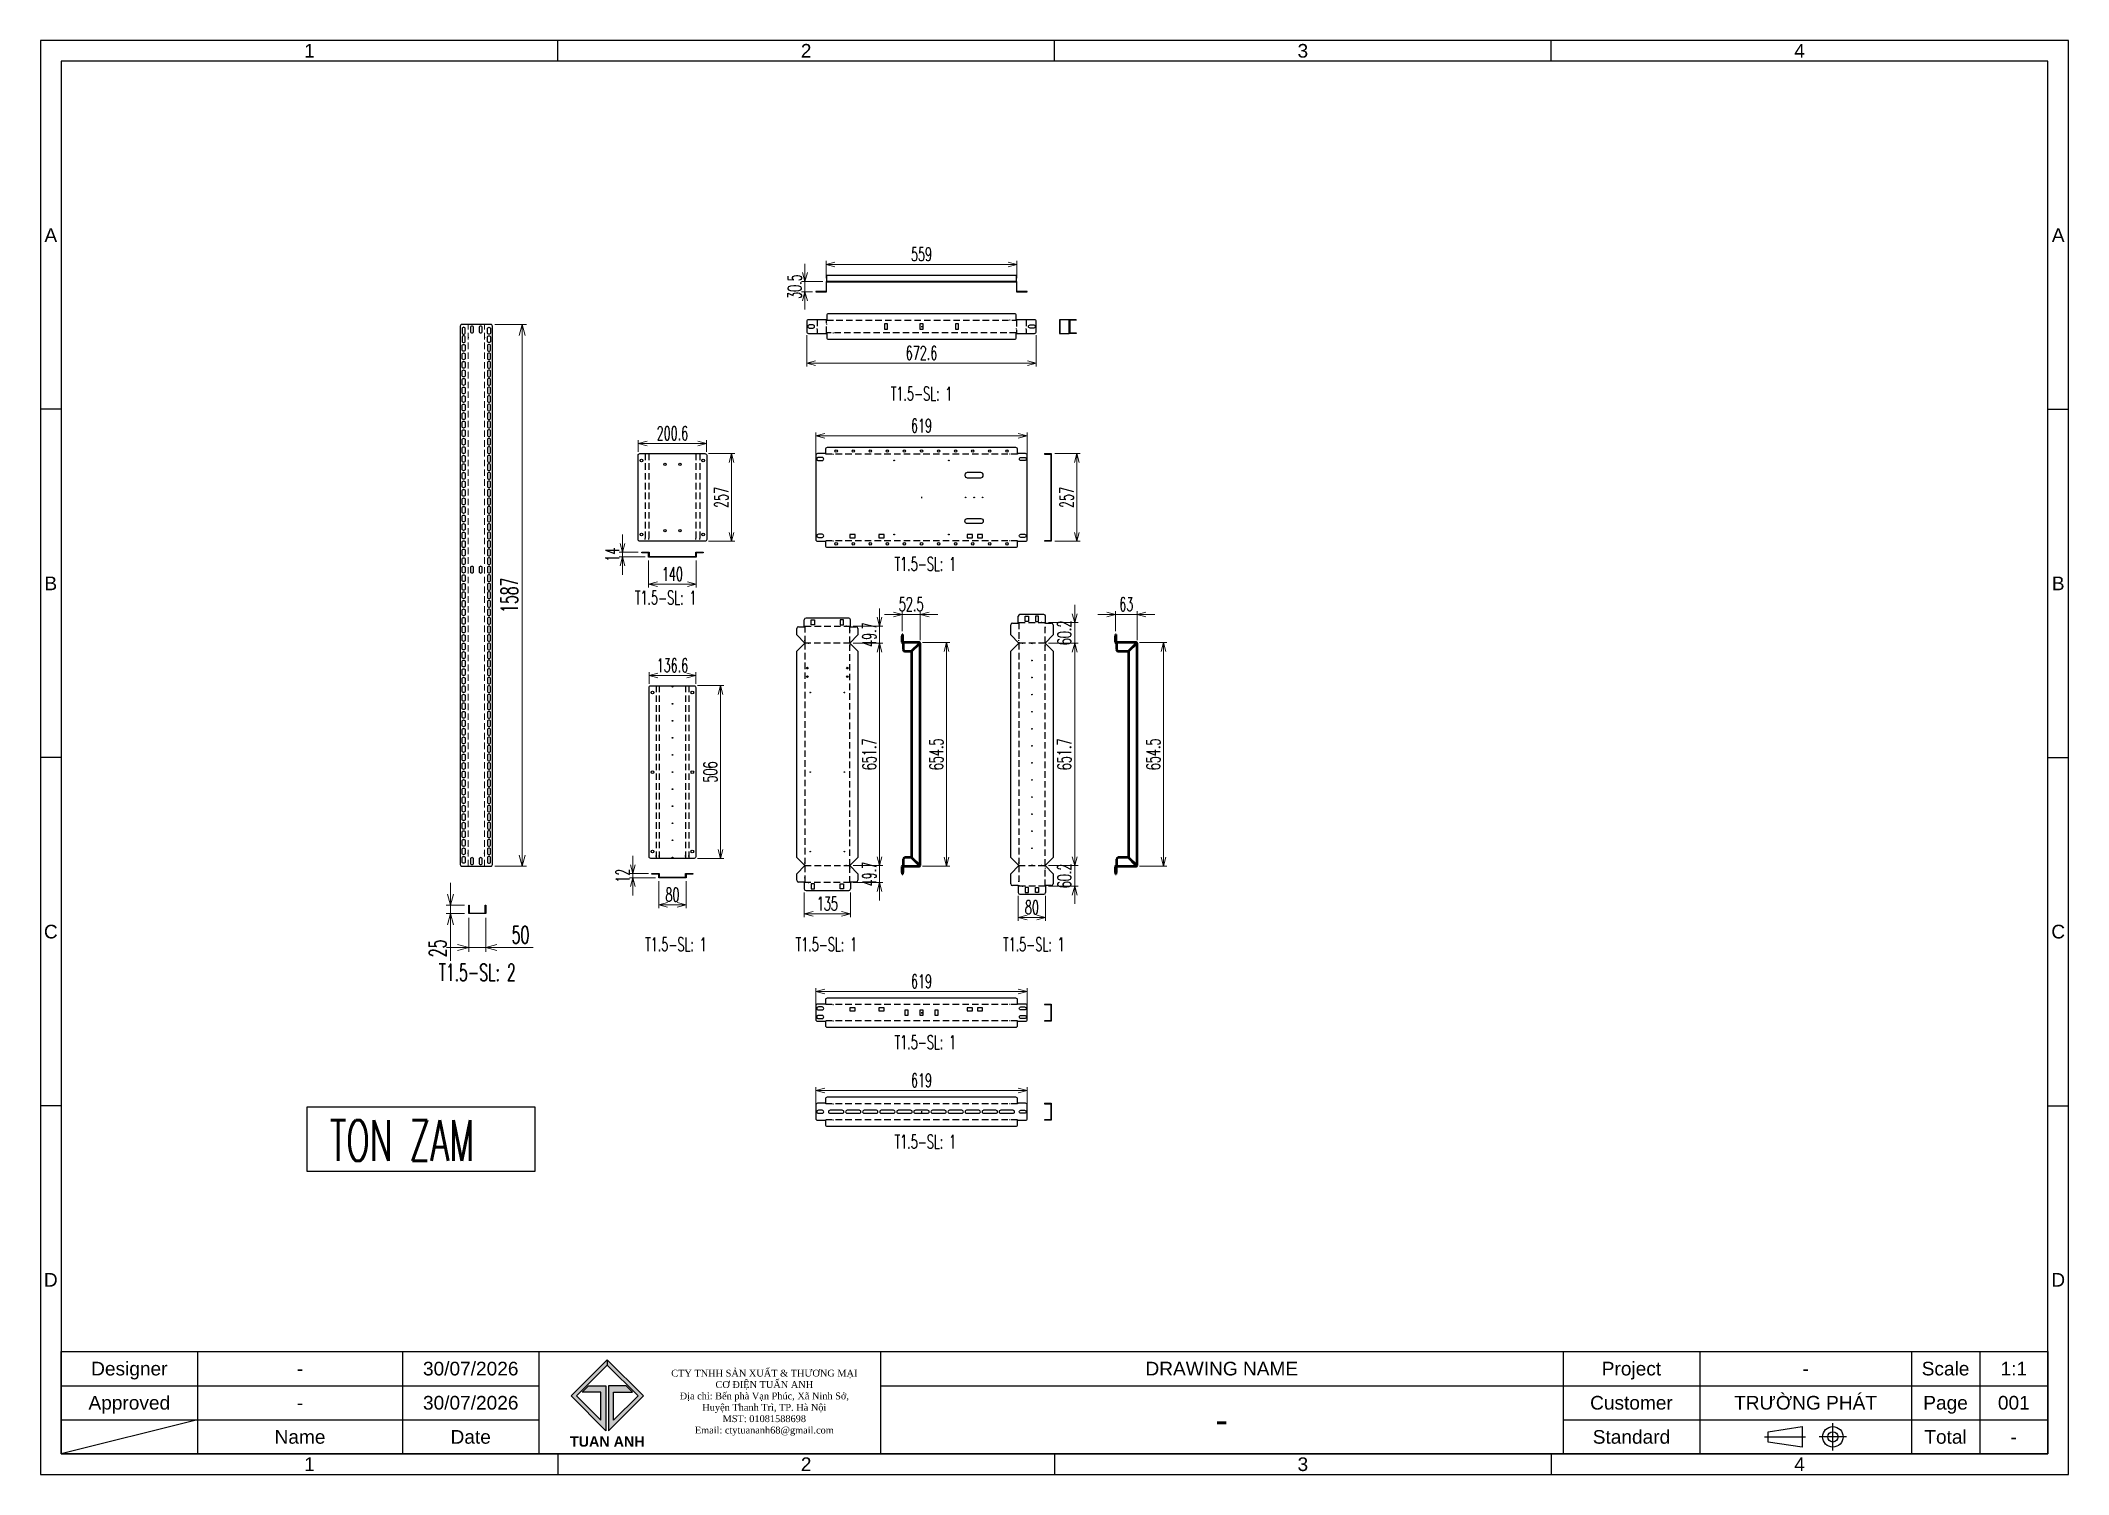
# Model space of a CAD drawing. Header units: millimetres. Extents: x 28713 to 59118, y -54378 to -19615.
# Drawn here: x 53178 to 59118, y -37841 to -33641 of the extents above; entities that cross this region are included whole.
import ezdxf
from ezdxf.enums import TextEntityAlignment as Align

# ---------------------------------------------------------------- set-up
doc = ezdxf.new("R2010")
doc.units = ezdxf.units.MM
doc.header["$LTSCALE"] = 3
doc.linetypes.add('HIDDEN', pattern=[9.525, 6.35, -3.175])
doc.layers.add('@.DM. NÉT ĐỨT', color=8, linetype='HIDDEN', lineweight=9)
doc.layers.add('Visible (ISO)', color=7, linetype='Continuous', lineweight=50)
for name, color, linetype in [('@.HIDDEN', 8, 'HIDDEN'), ('@.TEXT', 7, 'Continuous'), ('@.VISIBLE', 7, 'Continuous'), ('dim', 7, 'Continuous'), ('S-DIM', 7, 'Continuous')]:
    doc.layers.add(name, color=color, linetype=linetype)
doc.styles.add('Ann_w01', font='romans.shx', dxfattribs={"width": 0.6, "bigfont": 'chineset.shx'})
doc.styles.add('Arial', font='arial.ttf')
doc.dimstyles.new('Dim 01_SC20', dxfattribs={"dimscale": 20, "dimtxt": 2, "dimasz": 1.3, "dimexe": 0.5, "dimexo": 0.5, "dimgap": 0.5, "dimtad": 1, "dimdec": 1, "dimzin": 12, "dimdsep": 46, "dimtxsty": 'Ann_w01', "dimblk": 'OPEN30', "dimcen": 1.5, "dimclrd": 6, "dimclre": 6, "dimclrt": 3, "dimadec": 1, "dimazin": 3, "dimtm": 1e-09, "dimtfac": 1, "dimtdec": 1, "dimtix": 1, "dimtmove": 0, "dimatfit": 3, "dimldrblk": 'OPEN30', "dimfxl": 1, "dimtolj": 1, "dimlwd": 20, "dimlwe": 20, "dimarcsym": 0})
doc.dimstyles.new('Dim 01_SC25', dxfattribs={"dimscale": 25, "dimtxt": 2, "dimasz": 1.3, "dimexe": 0.5, "dimexo": 0.5, "dimgap": 0.5, "dimtad": 1, "dimdec": 1, "dimzin": 12, "dimdsep": 46, "dimtxsty": 'Ann_w01', "dimblk": 'OPEN30', "dimcen": 1.5, "dimclrd": 6, "dimclre": 6, "dimclrt": 3, "dimadec": 1, "dimazin": 3, "dimtm": 1e-09, "dimtfac": 1, "dimtdec": 1, "dimtmove": 0, "dimatfit": 3, "dimldrblk": 'OPEN30', "dimfxl": 1, "dimtolj": 1, "dimlwd": 20, "dimlwe": 20, "dimarcsym": 0})

msp = doc.modelspace()

# ---------------------------------------------------------------- texts
at = {"layer": '@.VISIBLE', "color": 1, "style": 'Ann_w01', "width": 0.6}
for s, height, p in [('T1.5-SL: 1', 40, (55758.94, -34675.71)), ('T1.5-SL: 1', 40, (55769.99, -35174.32)), ('T1.5-SL: 1', 40, (55009.32, -35273.34)), ('T1.5-SL: 1', 40, (55039.32, -36288.95)), ('T1.5-SL: 1', 40, (55480.06, -36288.95)), ('T1.5-SL: 1', 40, (56087.78, -36288.95)), ('T1.5-SL: 1', 40, (55769.99, -36575.31)), ('TON ZAM', 119.532, (54237.38, -36863.34)), ('T1.5-SL: 1', 40, (55769.99, -36867))]:
    msp.add_text(s, height=height, dxfattribs=at).set_placement(p, align=Align.MIDDLE_CENTER)
at = {"layer": 'dim', "color": 1, "style": 'Ann_w01', "width": 0.6}
msp.add_text('T1.5-SL: 2', height=50, dxfattribs=at).set_placement((54457.72, -36370.97), align=Align.MIDDLE_CENTER)

# ---------------------------------------------------------------- blocks, each defined once
blk = doc.blocks.new('_Open30')
at = {"color": 0, "linetype": 'ByBlock', "lineweight": -2}
for p, q in [((-1, 0.27), (0, 0)), ((0, 0), (-1, -0.27)), ((0, 0), (-1, 0))]:
    blk.add_line(p, q, dxfattribs=at)
blk = doc.blocks.new('*D139')
at = {"layer": 'Defpoints', "color": 0, "transparency": 16777216}
for p in [(54432.7, -36198.8), (54482.7, -36198.8), (54482.7, -36298.3)]:
    blk.add_point(p, dxfattribs=at)
at = {"layer": 'dim', "color": 6, "lineweight": 20, "transparency": 16777216}
for p, q in [((54432.7, -36211.3), (54432.7, -36310.8)), ((54482.7, -36211.3), (54482.7, -36310.8)), ((54400.2, -36298.3), (54367.7, -36298.3)), ((54432.7, -36298.3), (54482.7, -36298.3)), ((54515.2, -36298.3), (54621.3, -36298.3))]:
    blk.add_line(p, q, dxfattribs=at)
at = {"layer": 'dim', "color": 6, "lineweight": 20, "transparency": 16777216, "xscale": 32.5, "yscale": 32.5, "zscale": 32.5}
blk.add_blockref('_Open30', (54432.7, -36298.3), dxfattribs=at)
at = {"layer": 'dim', "color": 6, "lineweight": 20, "transparency": 16777216, "xscale": 32.5, "yscale": 32.5, "zscale": 32.5, "rotation": 180}
blk.add_blockref('_Open30', (54482.7, -36298.3), dxfattribs=at)
at = {"layer": 'dim', "color": 3, "transparency": 16777216, "insert": (54584.5, -36260.8), "char_height": 50, "attachment_point": 5, "style": 'Ann_w01'}
blk.add_mtext('\\A1;50', dxfattribs=at)
blk = doc.blocks.new('*D140')
at = {"layer": 'Defpoints', "color": 0, "transparency": 16777216}
for p in [(54432.7, -36173.8), (54379.1, -36198.8), (54432.7, -36198.8)]:
    blk.add_point(p, dxfattribs=at)
at = {"layer": 'dim', "color": 6, "lineweight": 20, "transparency": 16777216}
for p, q in [((54379.1, -36141.3), (54379.1, -36108.8)), ((54420.2, -36173.8), (54366.6, -36173.8)), ((54379.1, -36173.8), (54379.1, -36198.8)), ((54420.2, -36198.8), (54366.6, -36198.8)), ((54379.1, -36231.3), (54379.1, -36337.4))]:
    blk.add_line(p, q, dxfattribs=at)
at = {"layer": 'dim', "color": 6, "lineweight": 20, "transparency": 16777216, "xscale": 32.5, "yscale": 32.5, "zscale": 32.5}
for p, rotation in [((54379.1, -36173.8), 270), ((54379.1, -36198.8), 90)]:
    blk.add_blockref('_Open30', p, dxfattribs=dict(at, rotation=rotation))
at = {"layer": 'dim', "color": 3, "transparency": 16777216, "insert": (54341.6, -36300.6), "char_height": 50, "attachment_point": 5, "rotation": 90, "style": 'Ann_w01'}
blk.add_mtext('\\A1;25', dxfattribs=at)
blk = doc.blocks.new('*D141')
at = {"layer": 'Defpoints', "color": 0, "transparency": 16777216}
for p in [(54497.1, -34472.8), (54589.3, -34472.8), (54497.1, -36059.8)]:
    blk.add_point(p, dxfattribs=at)
at = {"layer": 'dim', "color": 6, "lineweight": 20, "transparency": 16777216}
for p, q in [((54509.6, -34472.8), (54601.8, -34472.8)), ((54589.3, -36027.3), (54589.3, -34505.3)), ((54509.6, -36059.8), (54601.8, -36059.8))]:
    blk.add_line(p, q, dxfattribs=at)
at = {"layer": 'dim', "color": 6, "lineweight": 20, "transparency": 16777216, "xscale": 32.5, "yscale": 32.5, "zscale": 32.5}
for p, rotation in [((54589.3, -34472.8), 90), ((54589.3, -36059.8), 270)]:
    blk.add_blockref('_Open30', p, dxfattribs=dict(at, rotation=rotation))
at = {"layer": 'dim', "color": 3, "transparency": 16777216, "insert": (54551.8, -35266.3), "char_height": 50, "attachment_point": 5, "rotation": 90, "style": 'Ann_w01'}
blk.add_mtext('\\A1;1587', dxfattribs=at)
blk = doc.blocks.new('Standard ISO')
at = {"color": 6}
for p, q in [((-6, 0), (0, 0)), ((6, 0), (2, 0)), ((4, -2), (4, 2))]:
    blk.add_line(p, q, dxfattribs=at)
blk.add_lwpolyline([(-0.5, 1.5), (-0.5, -1.5), (-5.5, -0.75), (-5.5, 0.75), (-0.5, 1.5)])
for radius in [1.5, 0.75]:
    blk.add_circle((4, 0), radius)
blk = doc.blocks.new('A$C4dbb82d6')
at = {"layer": '@.VISIBLE'}
h = blk.add_hatch(color=30, dxfattribs=at)
h.dxf.hatch_style = 1
h.paths.add_polyline_path([(0.21, 4.97), (3.62, 1.56), (3.62, 5.97), (1.92, 5.97), (1.3, 5.35), (3.12, 5.35), (3.12, 2.59), (0.74, 4.97), (3.75, 7.98), (3.75, 8.51)])
h = blk.add_hatch(color=150, dxfattribs=at)
h.dxf.hatch_style = 1
h.paths.add_polyline_path([(6.76, 4.97), (4.37, 2.59), (4.37, 5.35), (6.2, 5.35), (5.58, 5.97), (3.88, 5.97), (3.88, 1.56), (7.29, 4.97), (3.75, 8.51), (3.75, 7.98)])
at = {"layer": '@.VISIBLE', "color": 30}
blk.add_lwpolyline([(3.62, 5.97), (3.62, 1.56), (0.21, 4.97), (3.75, 8.51), (3.75, 7.98), (0.74, 4.97), (3.12, 2.59), (3.12, 5.35), (1.3, 5.35), (1.92, 5.97)], close=True, dxfattribs=at)
at = {"layer": '@.VISIBLE', "color": 150}
blk.add_lwpolyline([(3.88, 5.97), (3.88, 1.56), (7.29, 4.97), (3.75, 8.51), (3.75, 7.98), (6.76, 4.97), (4.37, 2.59), (4.37, 5.35), (6.2, 5.35), (5.58, 5.97)], close=True, dxfattribs=at)
at = {"layer": '@.VISIBLE', "color": 30, "insert": (3.75, 0.51), "char_height": 1, "attachment_point": 5, "style": 'Ann_w01'}
blk.add_mtext_dynamic_manual_height_columns('{\\fArial|b1|i0|c0|p34;\\W1;TUAN ANH}', width=7.5, gutter_width=49.6, heights=[0], dxfattribs=at)
blk = doc.blocks.new('KHUNG BAN VE (Made by Tung)')
at = {"layer": '@.VISIBLE', "color": 8}
for p, q in [((75.75, 207), (75.75, 210)), ((148.5, 207), (148.5, 210)), ((221.25, 207), (221.25, 210)), ((3, 156), (0, 156)), ((294, 156), (297, 156)), ((3, 105), (0, 105)), ((294, 105), (297, 105)), ((3, 54), (0, 54)), ((294, 54), (297, 54)), ((23, 18), (23, 3)), ((53, 18), (53, 3)), ((73, 18), (73, 3)), ((123, 18), (123, 3)), ((223, 18), (223, 3)), ((243, 18), (243, 3)), ((274, 18), (274, 3)), ((284, 18), (284, 3)), ((3, 13), (73, 13)), ((123, 13), (294, 13)), ((3, 8), (73, 8)), ((23, 8), (3, 3)), ((223, 8), (294, 8)), ((75.75, 3), (75.75, 0)), ((148.5, 3), (148.5, 0)), ((221.25, 3), (221.25, 0))]:
    blk.add_line(p, q, dxfattribs=at)
for points in [[(0, 0), (297, 0), (297, 210), (0, 210)], [(3, 3), (294, 3), (294, 207), (3, 207)], [(3, 18), (294, 18), (294, 3), (3, 3)]]:
    blk.add_lwpolyline(points, close=True, dxfattribs=at)
at = {"xscale": 1.5, "yscale": 1.5, "zscale": 1.5}
blk.add_blockref('A$C4dbb82d6', (77.375, 4.041), dxfattribs=at)
blk.add_blockref('Standard ISO', (258.5, 5.5))
at = {"layer": '@.TEXT', "color": 1, "style": 'Arial'}
for s, p in [('1', (39.375, 208.5)), ('2', (112.125, 208.5)), ('3', (184.875, 208.5)), ('4', (257.625, 208.5)), ('A', (1.5, 181.5)), ('A', (295.5, 181.5)), ('B', (1.5, 130.5)), ('B', (295.5, 130.5)), ('C', (1.5, 79.5)), ('C', (295.5, 79.5)), ('D', (1.5, 28.5)), ('D', (295.5, 28.5)), ('30/07/2026', (63, 15.5)), ('30/07/2026', (63, 10.5)), ('1', (39.375, 1.5)), ('2', (112.125, 1.5)), ('3', (184.875, 1.5)), ('4', (257.625, 1.5))]:
    blk.add_text(s, height=2, dxfattribs=at).set_placement(p, align=Align.MIDDLE_CENTER)
at = {"layer": '@.TEXT', "color": 2, "style": 'Arial'}
for s, p in [('Designer', (13, 15.5)), ('DRAWING NAME', (173, 15.5)), ('Project', (233, 15.5)), ('Scale', (279, 15.5)), ('Approved', (13, 10.5)), ('Customer', (233, 10.5)), ('Page', (279, 10.5)), ('Name', (38, 5.5)), ('Date', (63, 5.5)), ('Standard', (233, 5.5)), ('Total', (279, 5.5))]:
    blk.add_text(s, height=2, dxfattribs=at).set_placement(p, align=Align.MIDDLE_CENTER)
at = {"layer": '@.TEXT', "color": 1, "style": 'Arial'}
for tag, height, p in [('DESIGNER_NAME', 2, (38, 15.5)), ('PROJECT_CODE', 2, (258.5, 15.5)), ('SCALE', 2, (289, 15.5)), ('APPROVED_NAME', 2, (38, 10.5)), ('DRAWING_NAME', 4, (173, 8)), ('CUSTOMER_NAME', 2, (258.5, 10.5)), ('PAGE', 2, (289, 10.5)), ('TOTAL', 2, (289, 5.5))]:
    blk.add_attdef(tag, text='', height=height, dxfattribs=at).set_placement(p, align=Align.MIDDLE_CENTER)
at = {"layer": '@.VISIBLE', "color": 30, "insert": (106, 10.5), "char_height": 1, "attachment_point": 5, "style": 'Ann_w01'}
blk.add_mtext_dynamic_manual_height_columns('{\\fTimes New Roman|b0|i0|c0|p18;\\W1;CTY TNHH SẢN XUẤT & THƯƠNG MẠI CƠ ĐIỆN TUẤN ANH\\PĐịa chỉ: Bến phà Vạn Phúc, Xã Ninh Sở, Huyện Thanh Trì, TP. Hà Nội\\PMST: 01081588698\\PEmail: ctytuananh68@gmail.com}', width=28.70976, gutter_width=99.197, heights=[0], dxfattribs=at)
blk = doc.blocks.new('*D263')
at = {"layer": 'Defpoints', "color": 0, "transparency": 16777216}
for p in [(54989.3, -36093.6), (55069.3, -36093.6), (55069.3, -36173.1)]:
    blk.add_point(p, dxfattribs=at)
at = {"layer": 'dim', "color": 6, "lineweight": 20, "transparency": 16777216}
for p, q in [((54989.3, -36103.6), (54989.3, -36183.1)), ((55069.3, -36103.6), (55069.3, -36183.1)), ((55015.3, -36173.1), (55043.3, -36173.1))]:
    blk.add_line(p, q, dxfattribs=at)
at = {"layer": 'dim', "color": 6, "lineweight": 20, "transparency": 16777216, "xscale": 26, "yscale": 26, "zscale": 26, "rotation": 180}
blk.add_blockref('_Open30', (54989.3, -36173.1), dxfattribs=at)
at = {"layer": 'dim', "color": 6, "lineweight": 20, "transparency": 16777216, "xscale": 26, "yscale": 26, "zscale": 26}
blk.add_blockref('_Open30', (55069.3, -36173.1), dxfattribs=at)
at = {"layer": 'dim', "color": 3, "transparency": 16777216, "insert": (55029.3, -36143.1), "char_height": 40, "attachment_point": 5, "style": 'Ann_w01'}
blk.add_mtext('\\A1;80', dxfattribs=at)
blk = doc.blocks.new('*D264')
at = {"layer": 'Defpoints', "color": 0, "transparency": 16777216}
for p in [(54913.2, -36093.6), (54969.3, -36081.6), (54989.3, -36093.6)]:
    blk.add_point(p, dxfattribs=at)
at = {"layer": 'dim', "color": 6, "lineweight": 20, "transparency": 16777216}
for p, q in [((54913.2, -36055.6), (54913.2, -36029.6)), ((54959.3, -36081.6), (54903.2, -36081.6)), ((54979.3, -36093.6), (54903.2, -36093.6)), ((54913.2, -36081.6), (54913.2, -36093.6)), ((54913.2, -36119.6), (54913.2, -36145.6))]:
    blk.add_line(p, q, dxfattribs=at)
at = {"layer": 'dim', "color": 6, "lineweight": 20, "transparency": 16777216, "xscale": 26, "yscale": 26, "zscale": 26}
for p, rotation in [((54913.2, -36081.6), 270), ((54913.2, -36093.6), 90)]:
    blk.add_blockref('_Open30', p, dxfattribs=dict(at, rotation=rotation))
at = {"layer": 'dim', "color": 3, "transparency": 16777216, "insert": (54883.2, -36087.6), "char_height": 40, "attachment_point": 5, "rotation": 90, "style": 'Ann_w01'}
blk.add_mtext('\\A1;12', dxfattribs=at)
blk = doc.blocks.new('*D265')
at = {"layer": 'Defpoints', "color": 0, "transparency": 16777216}
for p in [(55092.6, -35531), (55170.2, -35531), (55092.6, -36037)]:
    blk.add_point(p, dxfattribs=at)
at = {"layer": 'dim', "color": 6, "lineweight": 20, "transparency": 16777216}
for p, q in [((55102.6, -35531), (55180.2, -35531)), ((55170.2, -36011), (55170.2, -35557)), ((55102.6, -36037), (55180.2, -36037))]:
    blk.add_line(p, q, dxfattribs=at)
at = {"layer": 'dim', "color": 6, "lineweight": 20, "transparency": 16777216, "xscale": 26, "yscale": 26, "zscale": 26}
for p, rotation in [((55170.2, -35531), 90), ((55170.2, -36037), 270)]:
    blk.add_blockref('_Open30', p, dxfattribs=dict(at, rotation=rotation))
at = {"layer": 'dim', "color": 3, "transparency": 16777216, "insert": (55140.2, -35784), "char_height": 40, "attachment_point": 5, "rotation": 90, "style": 'Ann_w01'}
blk.add_mtext('\\A1;506', dxfattribs=at)
blk = doc.blocks.new('*D266')
at = {"layer": 'Defpoints', "color": 0, "transparency": 16777216}
for p in [(54961, -35501.4), (54961, -35536), (55097.6, -35536)]:
    blk.add_point(p, dxfattribs=at)
at = {"layer": 'dim', "color": 6, "lineweight": 20, "transparency": 16777216}
for p, q in [((54961, -35526), (54961, -35491.4)), ((55071.6, -35501.4), (54987, -35501.4)), ((55097.6, -35526), (55097.6, -35491.4))]:
    blk.add_line(p, q, dxfattribs=at)
at = {"layer": 'dim', "color": 6, "lineweight": 20, "transparency": 16777216, "xscale": 26, "yscale": 26, "zscale": 26, "rotation": 180}
blk.add_blockref('_Open30', (54961, -35501.4), dxfattribs=at)
at = {"layer": 'dim', "color": 6, "lineweight": 20, "transparency": 16777216, "xscale": 26, "yscale": 26, "zscale": 26}
blk.add_blockref('_Open30', (55097.6, -35501.4), dxfattribs=at)
at = {"layer": 'dim', "color": 3, "transparency": 16777216, "insert": (55029.3, -35471.4), "char_height": 40, "attachment_point": 5, "style": 'Ann_w01'}
blk.add_mtext('\\A1;136.6', dxfattribs=at)
blk = doc.blocks.new('*D267')
at = {"layer": '@.VISIBLE', "color": 6, "lineweight": 20, "transparency": 16777216}
for p, q in [((55761.9, -35405), (55842.2, -35405)), ((55832.2, -36033.5), (55832.2, -35431)), ((55761.8, -36059.5), (55842.2, -36059.5))]:
    blk.add_line(p, q, dxfattribs=at)
at = {"layer": 'Defpoints', "color": 0, "transparency": 16777216}
for p in [(55751.9, -35405), (55832.2, -35405), (55751.8, -36059.5)]:
    blk.add_point(p, dxfattribs=at)
at = {"layer": '@.VISIBLE', "color": 6, "lineweight": 20, "transparency": 16777216, "xscale": 26, "yscale": 26, "zscale": 26}
for p, rotation in [((55832.2, -35405), 90), ((55832.2, -36059.5), 270)]:
    blk.add_blockref('_Open30', p, dxfattribs=dict(at, rotation=rotation))
at = {"layer": '@.VISIBLE', "color": 3, "transparency": 16777216, "insert": (55802.2, -35732.2), "char_height": 40, "attachment_point": 5, "rotation": 90, "style": 'Ann_w01'}
blk.add_mtext('\\A1;654.5', dxfattribs=at)
blk = doc.blocks.new('*D268')
at = {"layer": '@.VISIBLE', "color": 6, "lineweight": 20, "transparency": 16777216}
for p, q in [((55676.4, -35322.3), (55650.4, -35322.3)), ((55702.4, -35371.5), (55702.4, -35312.3)), ((55702.4, -35322.3), (55754.9, -35322.3)), ((55754.9, -35398), (55754.9, -35312.3)), ((55780.9, -35322.3), (55806.9, -35322.3))]:
    blk.add_line(p, q, dxfattribs=at)
at = {"layer": 'Defpoints', "color": 0, "transparency": 16777216}
for p in [(55754.9, -35322.3), (55702.4, -35381.5), (55754.9, -35408)]:
    blk.add_point(p, dxfattribs=at)
at = {"layer": '@.VISIBLE', "color": 6, "lineweight": 20, "transparency": 16777216, "xscale": 26, "yscale": 26, "zscale": 26}
blk.add_blockref('_Open30', (55702.4, -35322.3), dxfattribs=at)
at = {"layer": '@.VISIBLE', "color": 6, "lineweight": 20, "transparency": 16777216, "xscale": 26, "yscale": 26, "zscale": 26, "rotation": 180}
blk.add_blockref('_Open30', (55754.9, -35322.3), dxfattribs=at)
at = {"layer": '@.VISIBLE', "color": 3, "transparency": 16777216, "insert": (55728.6, -35292.3), "char_height": 40, "attachment_point": 5, "style": 'Ann_w01'}
blk.add_mtext('\\A1;52.5', dxfattribs=at)
blk = doc.blocks.new('*D269')
at = {"layer": '@.VISIBLE', "color": 6, "lineweight": 20, "transparency": 16777216}
for p, q in [((55559.2, -35406.4), (55645.8, -35406.4)), ((55635.8, -35432.4), (55635.8, -36032.1)), ((55559.2, -36058.1), (55645.8, -36058.1))]:
    blk.add_line(p, q, dxfattribs=at)
at = {"layer": 'Defpoints', "color": 0, "transparency": 16777216}
for p in [(55549.2, -35406.4), (55549.2, -36058.1), (55635.8, -36058.1)]:
    blk.add_point(p, dxfattribs=at)
at = {"layer": '@.VISIBLE', "color": 6, "lineweight": 20, "transparency": 16777216, "xscale": 26, "yscale": 26, "zscale": 26}
for p, rotation in [((55635.8, -35406.4), 90), ((55635.8, -36058.1), 270)]:
    blk.add_blockref('_Open30', p, dxfattribs=dict(at, rotation=rotation))
at = {"layer": '@.VISIBLE', "color": 3, "transparency": 16777216, "insert": (55605.8, -35732.2), "char_height": 40, "attachment_point": 5, "rotation": 90, "style": 'Ann_w01'}
blk.add_mtext('\\A1;651.7', dxfattribs=at)
blk = doc.blocks.new('*D270')
at = {"layer": '@.VISIBLE', "color": 6, "lineweight": 20, "transparency": 16777216}
for p, q in [((55635.8, -35330.7), (55635.8, -35304.7)), ((55559.2, -35356.7), (55645.8, -35356.7)), ((55635.8, -35406.4), (55635.8, -35356.7)), ((55559.2, -35406.4), (55645.8, -35406.4)), ((55635.8, -35432.4), (55635.8, -35458.4))]:
    blk.add_line(p, q, dxfattribs=at)
at = {"layer": 'Defpoints', "color": 0, "transparency": 16777216}
for p in [(55549.2, -35356.7), (55635.8, -35356.7), (55549.2, -35406.4)]:
    blk.add_point(p, dxfattribs=at)
at = {"layer": '@.VISIBLE', "color": 6, "lineweight": 20, "transparency": 16777216, "xscale": 26, "yscale": 26, "zscale": 26}
for p, rotation in [((55635.8, -35356.7), 270), ((55635.8, -35406.4), 90)]:
    blk.add_blockref('_Open30', p, dxfattribs=dict(at, rotation=rotation))
at = {"layer": '@.VISIBLE', "color": 3, "transparency": 16777216, "insert": (55605.8, -35381.5), "char_height": 40, "attachment_point": 5, "rotation": 90, "style": 'Ann_w01'}
blk.add_mtext('\\A1;49.7', dxfattribs=at)
blk = doc.blocks.new('*D271')
at = {"layer": '@.VISIBLE', "color": 6, "lineweight": 20, "transparency": 16777216}
for p, q in [((55635.8, -36032.1), (55635.8, -36006.1)), ((55559.2, -36058.1), (55645.8, -36058.1)), ((55559.2, -36107.8), (55645.8, -36107.8)), ((55635.8, -36058.1), (55635.8, -36107.8)), ((55635.8, -36133.8), (55635.8, -36159.8))]:
    blk.add_line(p, q, dxfattribs=at)
at = {"layer": 'Defpoints', "color": 0, "transparency": 16777216}
for p in [(55549.2, -36058.1), (55549.2, -36107.8), (55635.8, -36107.8)]:
    blk.add_point(p, dxfattribs=at)
at = {"layer": '@.VISIBLE', "color": 6, "lineweight": 20, "transparency": 16777216, "xscale": 26, "yscale": 26, "zscale": 26}
for p, rotation in [((55635.8, -36058.1), 270), ((55635.8, -36107.8), 90)]:
    blk.add_blockref('_Open30', p, dxfattribs=dict(at, rotation=rotation))
at = {"layer": '@.VISIBLE', "color": 3, "transparency": 16777216, "insert": (55605.8, -36082.9), "char_height": 40, "attachment_point": 5, "rotation": 90, "style": 'Ann_w01'}
blk.add_mtext('\\A1;49.7', dxfattribs=at)
blk = doc.blocks.new('*D272')
at = {"layer": '@.VISIBLE', "color": 6, "lineweight": 20, "transparency": 16777216}
for p, q in [((55415.6, -36136.4), (55415.6, -36209.5)), ((55550.6, -36136.4), (55550.6, -36209.5)), ((55441.6, -36199.5), (55524.6, -36199.5))]:
    blk.add_line(p, q, dxfattribs=at)
at = {"layer": 'Defpoints', "color": 0, "transparency": 16777216}
for p in [(55415.6, -36126.4), (55550.6, -36126.4), (55550.6, -36199.5)]:
    blk.add_point(p, dxfattribs=at)
at = {"layer": '@.VISIBLE', "color": 6, "lineweight": 20, "transparency": 16777216, "xscale": 26, "yscale": 26, "zscale": 26, "rotation": 180}
blk.add_blockref('_Open30', (55415.6, -36199.5), dxfattribs=at)
at = {"layer": '@.VISIBLE', "color": 6, "lineweight": 20, "transparency": 16777216, "xscale": 26, "yscale": 26, "zscale": 26}
blk.add_blockref('_Open30', (55550.6, -36199.5), dxfattribs=at)
at = {"layer": '@.VISIBLE', "color": 3, "transparency": 16777216, "insert": (55483.1, -36169.5), "char_height": 40, "attachment_point": 5, "style": 'Ann_w01'}
blk.add_mtext('\\A1;135', dxfattribs=at)
blk = doc.blocks.new('*D273')
at = {"layer": '@.VISIBLE', "color": 6, "lineweight": 20, "transparency": 16777216}
for p, q in [((56397.4, -35405), (56477.7, -35405)), ((56467.7, -36033.5), (56467.7, -35431)), ((56397.4, -36059.5), (56477.7, -36059.5))]:
    blk.add_line(p, q, dxfattribs=at)
at = {"layer": 'Defpoints', "color": 0, "transparency": 16777216}
for p in [(56387.4, -35405), (56467.7, -35405), (56387.4, -36059.5)]:
    blk.add_point(p, dxfattribs=at)
at = {"layer": '@.VISIBLE', "color": 6, "lineweight": 20, "transparency": 16777216, "xscale": 26, "yscale": 26, "zscale": 26}
for p, rotation in [((56467.7, -35405), 90), ((56467.7, -36059.5), 270)]:
    blk.add_blockref('_Open30', p, dxfattribs=dict(at, rotation=rotation))
at = {"layer": '@.VISIBLE', "color": 3, "transparency": 16777216, "insert": (56437.7, -35732.2), "char_height": 40, "attachment_point": 5, "rotation": 90, "style": 'Ann_w01'}
blk.add_mtext('\\A1;654.5', dxfattribs=at)
blk = doc.blocks.new('*D274')
at = {"layer": '@.VISIBLE', "color": 6, "lineweight": 20, "transparency": 16777216}
for p, q in [((56301.4, -35322.3), (56275.4, -35322.3)), ((56327.4, -35371.5), (56327.4, -35312.3)), ((56327.4, -35322.3), (56390.4, -35322.3)), ((56390.4, -35398), (56390.4, -35312.3)), ((56416.4, -35322.3), (56442.4, -35322.3))]:
    blk.add_line(p, q, dxfattribs=at)
at = {"layer": 'Defpoints', "color": 0, "transparency": 16777216}
for p in [(56390.4, -35322.3), (56327.4, -35381.5), (56390.4, -35408)]:
    blk.add_point(p, dxfattribs=at)
at = {"layer": '@.VISIBLE', "color": 6, "lineweight": 20, "transparency": 16777216, "xscale": 26, "yscale": 26, "zscale": 26}
blk.add_blockref('_Open30', (56327.4, -35322.3), dxfattribs=at)
at = {"layer": '@.VISIBLE', "color": 6, "lineweight": 20, "transparency": 16777216, "xscale": 26, "yscale": 26, "zscale": 26, "rotation": 180}
blk.add_blockref('_Open30', (56390.4, -35322.3), dxfattribs=at)
at = {"layer": '@.VISIBLE', "color": 3, "transparency": 16777216, "insert": (56358.9, -35292.3), "char_height": 40, "attachment_point": 5, "style": 'Ann_w01'}
blk.add_mtext('\\A1;63', dxfattribs=at)
blk = doc.blocks.new('*D275')
at = {"layer": '@.VISIBLE', "color": 6, "lineweight": 20, "transparency": 16777216}
for p, q in [((56131, -35406.4), (56217.6, -35406.4)), ((56207.6, -35432.4), (56207.6, -36032.1)), ((56131, -36058.1), (56217.6, -36058.1))]:
    blk.add_line(p, q, dxfattribs=at)
at = {"layer": 'Defpoints', "color": 0, "transparency": 16777216}
for p in [(56121, -35406.4), (56121, -36058.1), (56207.6, -36058.1)]:
    blk.add_point(p, dxfattribs=at)
at = {"layer": '@.VISIBLE', "color": 6, "lineweight": 20, "transparency": 16777216, "xscale": 26, "yscale": 26, "zscale": 26}
for p, rotation in [((56207.6, -35406.4), 90), ((56207.6, -36058.1), 270)]:
    blk.add_blockref('_Open30', p, dxfattribs=dict(at, rotation=rotation))
at = {"layer": '@.VISIBLE', "color": 3, "transparency": 16777216, "insert": (56177.6, -35732.2), "char_height": 40, "attachment_point": 5, "rotation": 90, "style": 'Ann_w01'}
blk.add_mtext('\\A1;651.7', dxfattribs=at)
blk = doc.blocks.new('*D276')
at = {"layer": '@.VISIBLE', "color": 6, "lineweight": 20, "transparency": 16777216}
for p, q in [((56207.6, -35320.2), (56207.6, -35294.2)), ((56131, -35346.2), (56217.6, -35346.2)), ((56207.6, -35406.4), (56207.6, -35346.2)), ((56131, -35406.4), (56217.6, -35406.4)), ((56207.6, -35432.4), (56207.6, -35458.4))]:
    blk.add_line(p, q, dxfattribs=at)
at = {"layer": 'Defpoints', "color": 0, "transparency": 16777216}
for p in [(56121, -35346.2), (56207.6, -35346.2), (56121, -35406.4)]:
    blk.add_point(p, dxfattribs=at)
at = {"layer": '@.VISIBLE', "color": 6, "lineweight": 20, "transparency": 16777216, "xscale": 26, "yscale": 26, "zscale": 26}
for p, rotation in [((56207.6, -35346.2), 270), ((56207.6, -35406.4), 90)]:
    blk.add_blockref('_Open30', p, dxfattribs=dict(at, rotation=rotation))
at = {"layer": '@.VISIBLE', "color": 3, "transparency": 16777216, "insert": (56177.6, -35376.3), "char_height": 40, "attachment_point": 5, "rotation": 90, "style": 'Ann_w01'}
blk.add_mtext('\\A1;60.2', dxfattribs=at)
blk = doc.blocks.new('*D277')
at = {"layer": '@.VISIBLE', "color": 6, "lineweight": 20, "transparency": 16777216}
for p, q in [((56207.6, -36032.1), (56207.6, -36006.1)), ((56131, -36058.1), (56217.6, -36058.1)), ((56207.6, -36058.1), (56207.6, -36118.3)), ((56131, -36118.3), (56217.6, -36118.3)), ((56207.6, -36144.3), (56207.6, -36170.3))]:
    blk.add_line(p, q, dxfattribs=at)
at = {"layer": 'Defpoints', "color": 0, "transparency": 16777216}
for p in [(56121, -36058.1), (56121, -36118.3), (56207.6, -36118.3)]:
    blk.add_point(p, dxfattribs=at)
at = {"layer": '@.VISIBLE', "color": 6, "lineweight": 20, "transparency": 16777216, "xscale": 26, "yscale": 26, "zscale": 26}
for p, rotation in [((56207.6, -36058.1), 270), ((56207.6, -36118.3), 90)]:
    blk.add_blockref('_Open30', p, dxfattribs=dict(at, rotation=rotation))
at = {"layer": '@.VISIBLE', "color": 3, "transparency": 16777216, "insert": (56177.6, -36088.2), "char_height": 40, "attachment_point": 5, "rotation": 90, "style": 'Ann_w01'}
blk.add_mtext('\\A1;60.2', dxfattribs=at)
blk = doc.blocks.new('*D278')
at = {"layer": '@.VISIBLE', "color": 6, "lineweight": 20, "transparency": 16777216}
for p, q in [((56042.4, -36146.9), (56042.4, -36220)), ((56122.4, -36146.9), (56122.4, -36220)), ((56068.4, -36210), (56096.4, -36210))]:
    blk.add_line(p, q, dxfattribs=at)
at = {"layer": 'Defpoints', "color": 0, "transparency": 16777216}
for p in [(56042.4, -36136.9), (56122.4, -36136.9), (56122.4, -36210)]:
    blk.add_point(p, dxfattribs=at)
at = {"layer": '@.VISIBLE', "color": 6, "lineweight": 20, "transparency": 16777216, "xscale": 26, "yscale": 26, "zscale": 26, "rotation": 180}
blk.add_blockref('_Open30', (56042.4, -36210), dxfattribs=at)
at = {"layer": '@.VISIBLE', "color": 6, "lineweight": 20, "transparency": 16777216, "xscale": 26, "yscale": 26, "zscale": 26}
blk.add_blockref('_Open30', (56122.4, -36210), dxfattribs=at)
at = {"layer": '@.VISIBLE', "color": 3, "transparency": 16777216, "insert": (56082.4, -36180), "char_height": 40, "attachment_point": 5, "style": 'Ann_w01'}
blk.add_mtext('\\A1;80', dxfattribs=at)
blk = doc.blocks.new('*D279')
at = {"layer": 'Defpoints', "color": 0, "transparency": 16777216}
for p in [(54959.3, -35154.1), (55099.3, -35154.1), (55099.3, -35233.7)]:
    blk.add_point(p, dxfattribs=at)
at = {"layer": 'dim', "color": 6, "lineweight": 20, "transparency": 16777216}
for p, q in [((54959.3, -35164.1), (54959.3, -35243.7)), ((55099.3, -35164.1), (55099.3, -35243.7)), ((54985.3, -35233.7), (55073.3, -35233.7))]:
    blk.add_line(p, q, dxfattribs=at)
at = {"layer": 'dim', "color": 6, "lineweight": 20, "transparency": 16777216, "xscale": 26, "yscale": 26, "zscale": 26, "rotation": 180}
blk.add_blockref('_Open30', (54959.3, -35233.7), dxfattribs=at)
at = {"layer": 'dim', "color": 6, "lineweight": 20, "transparency": 16777216, "xscale": 26, "yscale": 26, "zscale": 26}
blk.add_blockref('_Open30', (55099.3, -35233.7), dxfattribs=at)
at = {"layer": 'dim', "color": 3, "transparency": 16777216, "insert": (55029.3, -35203.7), "char_height": 40, "attachment_point": 5, "style": 'Ann_w01'}
blk.add_mtext('\\A1;140', dxfattribs=at)
blk = doc.blocks.new('*D280')
at = {"layer": 'Defpoints', "color": 0, "transparency": 16777216}
for p in [(54883.2, -35154.1), (54939.3, -35140.1), (54959.3, -35154.1)]:
    blk.add_point(p, dxfattribs=at)
at = {"layer": 'dim', "color": 6, "lineweight": 20, "transparency": 16777216}
for p, q in [((54883.2, -35114.1), (54883.2, -35088.1)), ((54929.3, -35140.1), (54873.2, -35140.1)), ((54949.3, -35154.1), (54873.2, -35154.1)), ((54883.2, -35140.1), (54883.2, -35154.1)), ((54883.2, -35180.1), (54883.2, -35206.1))]:
    blk.add_line(p, q, dxfattribs=at)
at = {"layer": 'dim', "color": 6, "lineweight": 20, "transparency": 16777216, "xscale": 26, "yscale": 26, "zscale": 26}
for p, rotation in [((54883.2, -35140.1), 270), ((54883.2, -35154.1), 90)]:
    blk.add_blockref('_Open30', p, dxfattribs=dict(at, rotation=rotation))
at = {"layer": 'dim', "color": 3, "transparency": 16777216, "insert": (54853.2, -35147.1), "char_height": 40, "attachment_point": 5, "rotation": 90, "style": 'Ann_w01'}
blk.add_mtext('\\A1;14', dxfattribs=at)
blk = doc.blocks.new('*D281')
at = {"layer": 'Defpoints', "color": 0, "transparency": 16777216}
for p in [(55124.6, -34851.2), (55202.2, -34851.2), (55124.6, -35108.2)]:
    blk.add_point(p, dxfattribs=at)
at = {"layer": 'dim', "color": 6, "lineweight": 20, "transparency": 16777216}
for p, q in [((55134.6, -34851.2), (55212.2, -34851.2)), ((55202.2, -35082.2), (55202.2, -34877.2)), ((55134.6, -35108.2), (55212.2, -35108.2))]:
    blk.add_line(p, q, dxfattribs=at)
at = {"layer": 'dim', "color": 6, "lineweight": 20, "transparency": 16777216, "xscale": 26, "yscale": 26, "zscale": 26}
for p, rotation in [((55202.2, -34851.2), 90), ((55202.2, -35108.2), 270)]:
    blk.add_blockref('_Open30', p, dxfattribs=dict(at, rotation=rotation))
at = {"layer": 'dim', "color": 3, "transparency": 16777216, "insert": (55172.2, -34979.7), "char_height": 40, "attachment_point": 5, "rotation": 90, "style": 'Ann_w01'}
blk.add_mtext('\\A1;257', dxfattribs=at)
blk = doc.blocks.new('*D282')
at = {"layer": 'Defpoints', "color": 0, "transparency": 16777216}
for p in [(54929, -34821.5), (54929, -34856.2), (55129.6, -34856.2)]:
    blk.add_point(p, dxfattribs=at)
at = {"layer": 'dim', "color": 6, "lineweight": 20, "transparency": 16777216}
for p, q in [((54929, -34846.2), (54929, -34811.5)), ((55103.6, -34821.5), (54955, -34821.5)), ((55129.6, -34846.2), (55129.6, -34811.5))]:
    blk.add_line(p, q, dxfattribs=at)
at = {"layer": 'dim', "color": 6, "lineweight": 20, "transparency": 16777216, "xscale": 26, "yscale": 26, "zscale": 26, "rotation": 180}
blk.add_blockref('_Open30', (54929, -34821.5), dxfattribs=at)
at = {"layer": 'dim', "color": 6, "lineweight": 20, "transparency": 16777216, "xscale": 26, "yscale": 26, "zscale": 26}
blk.add_blockref('_Open30', (55129.6, -34821.5), dxfattribs=at)
at = {"layer": 'dim', "color": 3, "transparency": 16777216, "insert": (55029.3, -34791.5), "char_height": 40, "attachment_point": 5, "style": 'Ann_w01'}
blk.add_mtext('\\A1;200.6', dxfattribs=at)
blk = doc.blocks.new('Oval 20x9')
at = {"layer": '@.VISIBLE', "color": 2}
blk.add_lwpolyline([(-5.5, -4.5), (5.5, -4.5, 0.414214), (10, 0), (10, 0, 0.414214), (5.5, 4.5), (-5.5, 4.5, 0.414214), (-10, 0), (-10, 0, 0.414214)], format="xyb", close=True, dxfattribs=at)
blk = doc.blocks.new('*D283')
at = {"layer": 'Defpoints', "color": 0, "transparency": 16777216}
for p in [(55449.4, -34799.1), (55449.4, -35103.2), (56068.4, -35103.2)]:
    blk.add_point(p, dxfattribs=at)
at = {"layer": 'dim', "color": 6, "lineweight": 20, "transparency": 16777216}
for p, q in [((55449.4, -35093.2), (55449.4, -34789.1)), ((56042.4, -34799.1), (55475.4, -34799.1)), ((56068.4, -35093.2), (56068.4, -34789.1))]:
    blk.add_line(p, q, dxfattribs=at)
at = {"layer": 'dim', "color": 6, "lineweight": 20, "transparency": 16777216, "xscale": 26, "yscale": 26, "zscale": 26, "rotation": 180}
blk.add_blockref('_Open30', (55449.4, -34799.1), dxfattribs=at)
at = {"layer": 'dim', "color": 6, "lineweight": 20, "transparency": 16777216, "xscale": 26, "yscale": 26, "zscale": 26}
blk.add_blockref('_Open30', (56068.4, -34799.1), dxfattribs=at)
at = {"layer": 'dim', "color": 3, "transparency": 16777216, "insert": (55758.9, -34769.1), "char_height": 40, "attachment_point": 5, "style": 'Ann_w01'}
blk.add_mtext('\\A1;619', dxfattribs=at)
blk = doc.blocks.new('*D284')
at = {"layer": 'Defpoints', "color": 0, "transparency": 16777216}
for p in [(55449.4, -36426.7), (55449.4, -36508.9), (56068.4, -36508.9)]:
    blk.add_point(p, dxfattribs=at)
at = {"layer": 'dim', "color": 6, "lineweight": 20, "transparency": 16777216}
for p, q in [((55449.4, -36498.9), (55449.4, -36416.7)), ((56042.4, -36426.7), (55475.4, -36426.7)), ((56068.4, -36498.9), (56068.4, -36416.7))]:
    blk.add_line(p, q, dxfattribs=at)
at = {"layer": 'dim', "color": 6, "lineweight": 20, "transparency": 16777216, "xscale": 26, "yscale": 26, "zscale": 26, "rotation": 180}
blk.add_blockref('_Open30', (55449.4, -36426.7), dxfattribs=at)
at = {"layer": 'dim', "color": 6, "lineweight": 20, "transparency": 16777216, "xscale": 26, "yscale": 26, "zscale": 26}
blk.add_blockref('_Open30', (56068.4, -36426.7), dxfattribs=at)
at = {"layer": 'dim', "color": 3, "transparency": 16777216, "insert": (55758.9, -36396.7), "char_height": 40, "attachment_point": 5, "style": 'Ann_w01'}
blk.add_mtext('\\A1;619', dxfattribs=at)
blk = doc.blocks.new('*D285')
at = {"layer": 'Defpoints', "color": 0, "transparency": 16777216}
for p in [(55449.4, -36716.7), (55449.4, -36799.1), (56068.4, -36799.1)]:
    blk.add_point(p, dxfattribs=at)
at = {"layer": 'dim', "color": 6, "lineweight": 20, "transparency": 16777216}
for p, q in [((55449.4, -36789.1), (55449.4, -36706.7)), ((56068.4, -36789.1), (56068.4, -36706.7)), ((56042.4, -36716.7), (55475.4, -36716.7))]:
    blk.add_line(p, q, dxfattribs=at)
at = {"layer": 'dim', "color": 6, "lineweight": 20, "transparency": 16777216, "xscale": 26, "yscale": 26, "zscale": 26, "rotation": 180}
blk.add_blockref('_Open30', (55449.4, -36716.7), dxfattribs=at)
at = {"layer": 'dim', "color": 6, "lineweight": 20, "transparency": 16777216, "xscale": 26, "yscale": 26, "zscale": 26}
blk.add_blockref('_Open30', (56068.4, -36716.7), dxfattribs=at)
at = {"layer": 'dim', "color": 3, "transparency": 16777216, "insert": (55758.9, -36686.7), "char_height": 40, "attachment_point": 5, "style": 'Ann_w01'}
blk.add_mtext('\\A1;619', dxfattribs=at)
blk = doc.blocks.new('*D286')
at = {"layer": 'Defpoints', "color": 0, "transparency": 16777216}
for p in [(56139.2, -34851.2), (56139.2, -35108.2), (56214.1, -35108.2)]:
    blk.add_point(p, dxfattribs=at)
at = {"layer": 'S-DIM', "color": 6, "lineweight": 20, "transparency": 16777216}
for p, q in [((56149.2, -34851.2), (56224.1, -34851.2)), ((56214.1, -34877.2), (56214.1, -35082.2)), ((56149.2, -35108.2), (56224.1, -35108.2))]:
    blk.add_line(p, q, dxfattribs=at)
at = {"layer": 'S-DIM', "color": 6, "lineweight": 20, "transparency": 16777216, "xscale": 26, "yscale": 26, "zscale": 26}
for p, rotation in [((56214.1, -34851.2), 90), ((56214.1, -35108.2), 270)]:
    blk.add_blockref('_Open30', p, dxfattribs=dict(at, rotation=rotation))
at = {"layer": 'S-DIM', "color": 3, "transparency": 16777216, "insert": (56184.1, -34979.7), "char_height": 40, "attachment_point": 5, "rotation": 90, "style": 'Ann_w01'}
blk.add_mtext('\\A1;257', dxfattribs=at)
blk = doc.blocks.new('*D287')
at = {"layer": 'Defpoints', "color": 0, "transparency": 16777216}
for p in [(55422.6, -34494), (56095.2, -34494), (55422.6, -34586.2)]:
    blk.add_point(p, dxfattribs=at)
at = {"layer": 'dim', "color": 6, "lineweight": 20, "transparency": 16777216}
for p, q in [((55422.6, -34504), (55422.6, -34596.2)), ((56095.2, -34504), (56095.2, -34596.2)), ((56069.2, -34586.2), (55448.6, -34586.2))]:
    blk.add_line(p, q, dxfattribs=at)
at = {"layer": 'dim', "color": 6, "lineweight": 20, "transparency": 16777216, "xscale": 26, "yscale": 26, "zscale": 26, "rotation": 180}
blk.add_blockref('_Open30', (55422.6, -34586.2), dxfattribs=at)
at = {"layer": 'dim', "color": 6, "lineweight": 20, "transparency": 16777216, "xscale": 26, "yscale": 26, "zscale": 26}
blk.add_blockref('_Open30', (56095.2, -34586.2), dxfattribs=at)
at = {"layer": 'dim', "color": 3, "transparency": 16777216, "insert": (55758.9, -34556.2), "char_height": 40, "attachment_point": 5, "style": 'Ann_w01'}
blk.add_mtext('\\A1;672.6', dxfattribs=at)
blk = doc.blocks.new('*D288')
at = {"layer": 'Defpoints', "color": 0, "transparency": 16777216}
for p in [(56038.4, -34297.1), (55479.4, -34347), (56038.4, -34347)]:
    blk.add_point(p, dxfattribs=at)
at = {"layer": 'dim', "color": 6, "lineweight": 20, "transparency": 16777216}
for p, q in [((55479.4, -34337), (55479.4, -34287.1)), ((55505.4, -34297.1), (56012.4, -34297.1)), ((56038.4, -34337), (56038.4, -34287.1))]:
    blk.add_line(p, q, dxfattribs=at)
at = {"layer": 'dim', "color": 6, "lineweight": 20, "transparency": 16777216, "xscale": 26, "yscale": 26, "zscale": 26, "rotation": 180}
blk.add_blockref('_Open30', (55479.4, -34297.1), dxfattribs=at)
at = {"layer": 'dim', "color": 6, "lineweight": 20, "transparency": 16777216, "xscale": 26, "yscale": 26, "zscale": 26}
blk.add_blockref('_Open30', (56038.4, -34297.1), dxfattribs=at)
at = {"layer": 'dim', "color": 3, "transparency": 16777216, "insert": (55758.9, -34267.1), "char_height": 40, "attachment_point": 5, "style": 'Ann_w01'}
blk.add_mtext('\\A1;559', dxfattribs=at)
blk = doc.blocks.new('*D289')
at = {"layer": 'Defpoints', "color": 0, "transparency": 16777216}
for p in [(55417.6, -34347), (55449.4, -34377.5), (55479.4, -34347)]:
    blk.add_point(p, dxfattribs=at)
at = {"layer": 'dim', "color": 6, "lineweight": 20, "transparency": 16777216}
for p, q in [((55417.6, -34321), (55417.6, -34295)), ((55469.4, -34347), (55407.6, -34347)), ((55439.4, -34377.5), (55407.6, -34377.5)), ((55417.6, -34377.5), (55417.6, -34347)), ((55417.6, -34403.5), (55417.6, -34429.5))]:
    blk.add_line(p, q, dxfattribs=at)
at = {"layer": 'dim', "color": 6, "lineweight": 20, "transparency": 16777216, "xscale": 26, "yscale": 26, "zscale": 26}
for p, rotation in [((55417.6, -34347), 270), ((55417.6, -34377.5), 90)]:
    blk.add_blockref('_Open30', p, dxfattribs=dict(at, rotation=rotation))
at = {"layer": 'dim', "color": 3, "transparency": 16777216, "insert": (55387.6, -34362.2), "char_height": 40, "attachment_point": 5, "rotation": 90, "style": 'Ann_w01'}
blk.add_mtext('\\A1;30.5', dxfattribs=at)

# ---------------------------------------------------------------- dimensions: what is measured, and where the dimension line sits
at = {"layer": '@.VISIBLE'}
for base, p1, p2, angle, picture, middle in [((55754.85, -35322.3), (55702.35, -35381.5), (55754.85, -35408), 180, '*D268', (55728.6, -35292.3)), ((56390.4, -35322.3), (56327.4, -35381.5), (56390.4, -35408), 180, '*D274', (56358.9, -35292.3)), ((55635.85, -36058.1), (55549.19, -35406.4), (55549.19, -36058.1), 270, '*D269', (55605.85, -35732.25)), ((55832.15, -35405), (55751.84, -36059.49), (55751.85, -35405), 270, '*D267', (55802.15, -35732.24)), ((56207.61, -36058.1), (56120.95, -35406.4), (56120.95, -36058.1), 270, '*D275', (56177.61, -35732.25)), ((56467.69, -35405), (56387.39, -36059.49), (56387.4, -35405), 270, '*D273', (56437.69, -35732.24))]:
    dim = msp.add_linear_dim(base=base, p1=p1, p2=p2, angle=angle, dimstyle='Dim 01_SC20', dxfattribs=at)
    dim.commit()
    dim.dimension.update_dxf_attribs({"geometry": picture, "text_midpoint": middle})
for base, p1, p2, picture, middle in [((55635.85, -35356.7), (55549.19, -35406.4), (55549.19, -35356.7), '*D270', (55605.85, -35381.55)), ((56207.61, -35346.2), (56120.95, -35406.4), (56120.95, -35346.2), '*D276', (56177.61, -35376.3)), ((55635.85, -36107.8), (55549.19, -36058.1), (55549.19, -36107.8), '*D271', (55605.85, -36082.95)), ((56207.61, -36118.3), (56120.95, -36058.1), (56120.95, -36118.3), '*D277', (56177.61, -36088.2))]:
    dim = msp.add_linear_dim(base=base, p1=p1, p2=p2, angle=270, dimstyle='Dim 01_SC20', override={"dimtmove": 1}, dxfattribs=at)
    dim.commit()
    dim.dimension.update_dxf_attribs({"geometry": picture, "text_midpoint": middle})
for base, p1, p2, picture, middle in [((55550.59, -36199.46), (55415.59, -36126.4), (55550.59, -36126.4), '*D272', (55483.09, -36169.46)), ((56122.35, -36209.96), (56042.35, -36136.9), (56122.35, -36136.9), '*D278', (56082.35, -36179.96))]:
    dim = msp.add_linear_dim(base=base, p1=p1, p2=p2, dimstyle='Dim 01_SC20', dxfattribs=at)
    dim.commit()
    dim.dimension.update_dxf_attribs({"geometry": picture, "text_midpoint": middle})
at = {"layer": 'dim'}
for base, p1, p2, dimstyle, picture, middle in [((56038.44, -34297.06), (55479.44, -34346.98), (56038.44, -34346.98), 'Dim 01_SC20', '*D288', (55758.94, -34267.06)), ((55422.64, -34586.21), (56095.24, -34494.04), (55422.64, -34494.04), 'Dim 01_SC20', '*D287', (55758.94, -34556.21)), ((55449.44, -34799.12), (56068.44, -35103.17), (55449.44, -35103.17), 'Dim 01_SC20', '*D283', (55758.94, -34769.12)), ((54929.02, -34821.55), (55129.62, -34856.17), (54929.02, -34856.17), 'Dim 01_SC20', '*D282', (55029.32, -34791.55)), ((55099.32, -35233.67), (54959.32, -35154.15), (55099.32, -35154.15), 'Dim 01_SC20', '*D279', (55029.32, -35203.67)), ((54961.02, -35501.39), (55097.62, -35536.01), (54961.02, -35536.01), 'Dim 01_SC20', '*D266', (55029.32, -35471.39)), ((55069.32, -36173.1), (54989.32, -36093.57), (55069.32, -36093.57), 'Dim 01_SC20', '*D263', (55029.32, -36143.1)), ((54482.72, -36298.31), (54432.72, -36198.78), (54482.72, -36198.78), 'Dim 01_SC25', '*D139', (54584.51, -36260.81)), ((55449.44, -36426.7), (56068.44, -36508.89), (55449.44, -36508.89), 'Dim 01_SC20', '*D284', (55758.94, -36396.7)), ((55449.44, -36716.7), (56068.44, -36799.11), (55449.44, -36799.11), 'Dim 01_SC20', '*D285', (55758.94, -36686.7))]:
    dim = msp.add_linear_dim(base=base, p1=p1, p2=p2, dimstyle=dimstyle, dxfattribs=at)
    dim.commit()
    dim.dimension.update_dxf_attribs({"geometry": picture, "text_midpoint": middle})
for base, p1, p2, dimstyle, picture, middle in [((55417.61, -34346.98), (55449.44, -34377.48), (55479.44, -34346.98), 'Dim 01_SC20', '*D289', (55387.61, -34362.23)), ((54589.26, -34472.8), (54497.12, -36059.8), (54497.12, -34472.8), 'Dim 01_SC25', '*D141', (54551.76, -35266.3)), ((55202.24, -34851.17), (55124.62, -35108.17), (55124.62, -34851.17), 'Dim 01_SC20', '*D281', (55172.24, -34979.67)), ((54883.2, -35154.15), (54939.32, -35140.15), (54959.32, -35154.15), 'Dim 01_SC20', '*D280', (54853.2, -35147.15)), ((55170.24, -35531.01), (55092.62, -36037.01), (55092.62, -35531.01), 'Dim 01_SC20', '*D265', (55140.24, -35784.01)), ((54913.2, -36093.57), (54969.32, -36081.57), (54989.32, -36093.57), 'Dim 01_SC20', '*D264', (54883.2, -36087.57)), ((54379.09, -36198.78), (54432.72, -36173.78), (54432.72, -36198.78), 'Dim 01_SC25', '*D140', (54341.59, -36300.57))]:
    dim = msp.add_linear_dim(base=base, p1=p1, p2=p2, angle=90, dimstyle=dimstyle, dxfattribs=at)
    dim.commit()
    dim.dimension.update_dxf_attribs({"geometry": picture, "text_midpoint": middle})
at = {"layer": 'S-DIM'}
dim = msp.add_linear_dim(base=(56214.08, -35108.17), p1=(56139.15, -34851.17), p2=(56139.15, -35108.17), angle=90, dimstyle='Dim 01_SC20', dxfattribs=at)
dim.commit()
dim.dimension.update_dxf_attribs({"geometry": '*D286', "text_midpoint": (56184.08, -34979.67)})

# ---------------------------------------------------------------- linework, layer by layer
at = {"color": 1}
for p, q in [((54431.32, -34510.28), (54431.32, -34512.28)), ((54478.52, -34510.28), (54478.52, -34512.28)), ((54431.32, -36022.32), (54431.32, -36020.32)), ((54478.52, -36022.32), (54478.52, -36020.32))]:
    msp.add_line(p, q, dxfattribs=at)
for p, q in [((56162.88, -34479.04), (56164.38, -34479.04)), ((56162.88, -34479.04), (56164.38, -34479.04)), ((56164.38, -34459.04), (56164.38, -34499.04)), ((56211.88, -34459.04), (56191.88, -34459.04)), ((56211.88, -34499.04), (56191.88, -34499.04))]:
    msp.add_line(p, q)
for points in [[(54497.12, -36059.8, 0.4142136), (54502.12, -36054.8), (54502.12, -34477.8, 0.4142136), (54497.12, -34472.8), (54412.72, -34472.8, 0.4142136), (54407.72, -34477.8), (54407.72, -36054.8, 0.4142136), (54412.72, -36059.8)], [(54422.22, -34496.8), (54422.22, -34485.8, 0.4142136), (54417.72, -34481.3), (54417.72, -34481.3, 0.4142136), (54413.22, -34485.8), (54413.22, -34496.8, 0.4142136), (54417.72, -34501.3), (54417.72, -34501.3, 0.4142136)], [(54422.22, -34521.8), (54422.22, -34510.8, 0.4142136), (54417.72, -34506.3), (54417.72, -34506.3, 0.4142136), (54413.22, -34510.8), (54413.22, -34521.8, 0.4142136), (54417.72, -34526.3), (54417.72, -34526.3, 0.4142136)], [(54446.92, -34493.3), (54446.92, -34482.3, 0.4142136), (54442.42, -34477.8), (54442.42, -34477.8, 0.4142136), (54437.92, -34482.3), (54437.92, -34493.3, 0.4142136), (54442.42, -34497.8), (54442.42, -34497.8, 0.4142136)], [(54471.92, -34493.3), (54471.92, -34482.3, 0.4142136), (54467.42, -34477.8), (54467.42, -34477.8, 0.4142136), (54462.92, -34482.3), (54462.92, -34493.3, 0.4142136), (54467.42, -34497.8), (54467.42, -34497.8, 0.4142136)], [(54487.62, -34496.8), (54487.62, -34485.8, -0.4142136), (54492.12, -34481.3), (54492.12, -34481.3, -0.4142136), (54496.62, -34485.8), (54496.62, -34496.8, -0.4142136), (54492.12, -34501.3), (54492.12, -34501.3, -0.4142136)], [(54487.62, -34521.8), (54487.62, -34510.8, -0.4142136), (54492.12, -34506.3), (54492.12, -34506.3, -0.4142136), (54496.62, -34510.8), (54496.62, -34521.8, -0.4142136), (54492.12, -34526.3), (54492.12, -34526.3, -0.4142136)], [(54422.22, -34535.8), (54422.22, -34546.8, -0.4142136), (54417.72, -34551.3), (54417.72, -34551.3, -0.4142136), (54413.22, -34546.8), (54413.22, -34535.8, -0.4142136), (54417.72, -34531.3), (54417.72, -34531.3, -0.4142136)], [(54422.22, -34560.8), (54422.22, -34571.8, -0.4142136), (54417.72, -34576.3), (54417.72, -34576.3, -0.4142136), (54413.22, -34571.8), (54413.22, -34560.8, -0.4142136), (54417.72, -34556.3), (54417.72, -34556.3, -0.4142136)], [(54487.62, -34535.8), (54487.62, -34546.8, 0.4142136), (54492.12, -34551.3), (54492.12, -34551.3, 0.4142136), (54496.62, -34546.8), (54496.62, -34535.8, 0.4142136), (54492.12, -34531.3), (54492.12, -34531.3, 0.4142136)], [(54487.62, -34560.8), (54487.62, -34571.8, 0.4142136), (54492.12, -34576.3), (54492.12, -34576.3, 0.4142136), (54496.62, -34571.8), (54496.62, -34560.8, 0.4142136), (54492.12, -34556.3), (54492.12, -34556.3, 0.4142136)], [(54422.22, -34585.8), (54422.22, -34596.8, -0.4142136), (54417.72, -34601.3), (54417.72, -34601.3, -0.4142136), (54413.22, -34596.8), (54413.22, -34585.8, -0.4142136), (54417.72, -34581.3), (54417.72, -34581.3, -0.4142136)], [(54422.22, -34610.8), (54422.22, -34621.8, -0.4142136), (54417.72, -34626.3), (54417.72, -34626.3, -0.4142136), (54413.22, -34621.8), (54413.22, -34610.8, -0.4142136), (54417.72, -34606.3), (54417.72, -34606.3, -0.4142136)], [(54487.62, -34585.8), (54487.62, -34596.8, 0.4142136), (54492.12, -34601.3), (54492.12, -34601.3, 0.4142136), (54496.62, -34596.8), (54496.62, -34585.8, 0.4142136), (54492.12, -34581.3), (54492.12, -34581.3, 0.4142136)], [(54487.62, -34610.8), (54487.62, -34621.8, 0.4142136), (54492.12, -34626.3), (54492.12, -34626.3, 0.4142136), (54496.62, -34621.8), (54496.62, -34610.8, 0.4142136), (54492.12, -34606.3), (54492.12, -34606.3, 0.4142136)], [(54422.22, -34635.8), (54422.22, -34646.8, -0.4142136), (54417.72, -34651.3), (54417.72, -34651.3, -0.4142136), (54413.22, -34646.8), (54413.22, -34635.8, -0.4142136), (54417.72, -34631.3), (54417.72, -34631.3, -0.4142136)], [(54422.22, -34660.8), (54422.22, -34671.8, -0.4142136), (54417.72, -34676.3), (54417.72, -34676.3, -0.4142136), (54413.22, -34671.8), (54413.22, -34660.8, -0.4142136), (54417.72, -34656.3), (54417.72, -34656.3, -0.4142136)], [(54422.22, -34685.8), (54422.22, -34696.8, -0.4142136), (54417.72, -34701.3), (54417.72, -34701.3, -0.4142136), (54413.22, -34696.8), (54413.22, -34685.8, -0.4142136), (54417.72, -34681.3), (54417.72, -34681.3, -0.4142136)], [(54487.62, -34635.8), (54487.62, -34646.8, 0.4142136), (54492.12, -34651.3), (54492.12, -34651.3, 0.4142136), (54496.62, -34646.8), (54496.62, -34635.8, 0.4142136), (54492.12, -34631.3), (54492.12, -34631.3, 0.4142136)], [(54487.62, -34660.8), (54487.62, -34671.8, 0.4142136), (54492.12, -34676.3), (54492.12, -34676.3, 0.4142136), (54496.62, -34671.8), (54496.62, -34660.8, 0.4142136), (54492.12, -34656.3), (54492.12, -34656.3, 0.4142136)], [(54487.62, -34685.8), (54487.62, -34696.8, 0.4142136), (54492.12, -34701.3), (54492.12, -34701.3, 0.4142136), (54496.62, -34696.8), (54496.62, -34685.8, 0.4142136), (54492.12, -34681.3), (54492.12, -34681.3, 0.4142136)], [(54422.22, -34710.8), (54422.22, -34721.8, -0.4142136), (54417.72, -34726.3), (54417.72, -34726.3, -0.4142136), (54413.22, -34721.8), (54413.22, -34710.8, -0.4142136), (54417.72, -34706.3), (54417.72, -34706.3, -0.4142136)], [(54422.22, -34735.8), (54422.22, -34746.8, -0.4142136), (54417.72, -34751.3), (54417.72, -34751.3, -0.4142136), (54413.22, -34746.8), (54413.22, -34735.8, -0.4142136), (54417.72, -34731.3), (54417.72, -34731.3, -0.4142136)], [(54487.62, -34710.8), (54487.62, -34721.8, 0.4142136), (54492.12, -34726.3), (54492.12, -34726.3, 0.4142136), (54496.62, -34721.8), (54496.62, -34710.8, 0.4142136), (54492.12, -34706.3), (54492.12, -34706.3, 0.4142136)], [(54487.62, -34735.8), (54487.62, -34746.8, 0.4142136), (54492.12, -34751.3), (54492.12, -34751.3, 0.4142136), (54496.62, -34746.8), (54496.62, -34735.8, 0.4142136), (54492.12, -34731.3), (54492.12, -34731.3, 0.4142136)], [(54422.22, -34760.8), (54422.22, -34771.8, -0.4142136), (54417.72, -34776.3), (54417.72, -34776.3, -0.4142136), (54413.22, -34771.8), (54413.22, -34760.8, -0.4142136), (54417.72, -34756.3), (54417.72, -34756.3, -0.4142136)], [(54422.22, -34785.8), (54422.22, -34796.8, -0.4142136), (54417.72, -34801.3), (54417.72, -34801.3, -0.4142136), (54413.22, -34796.8), (54413.22, -34785.8, -0.4142136), (54417.72, -34781.3), (54417.72, -34781.3, -0.4142136)], [(54422.22, -34810.8), (54422.22, -34821.8, -0.4142136), (54417.72, -34826.3), (54417.72, -34826.3, -0.4142136), (54413.22, -34821.8), (54413.22, -34810.8, -0.4142136), (54417.72, -34806.3), (54417.72, -34806.3, -0.4142136)], [(54487.62, -34760.8), (54487.62, -34771.8, 0.4142136), (54492.12, -34776.3), (54492.12, -34776.3, 0.4142136), (54496.62, -34771.8), (54496.62, -34760.8, 0.4142136), (54492.12, -34756.3), (54492.12, -34756.3, 0.4142136)], [(54487.62, -34785.8), (54487.62, -34796.8, 0.4142136), (54492.12, -34801.3), (54492.12, -34801.3, 0.4142136), (54496.62, -34796.8), (54496.62, -34785.8, 0.4142136), (54492.12, -34781.3), (54492.12, -34781.3, 0.4142136)], [(54487.62, -34810.8), (54487.62, -34821.8, 0.4142136), (54492.12, -34826.3), (54492.12, -34826.3, 0.4142136), (54496.62, -34821.8), (54496.62, -34810.8, 0.4142136), (54492.12, -34806.3), (54492.12, -34806.3, 0.4142136)], [(54422.22, -34835.8), (54422.22, -34846.8, -0.4142136), (54417.72, -34851.3), (54417.72, -34851.3, -0.4142136), (54413.22, -34846.8), (54413.22, -34835.8, -0.4142136), (54417.72, -34831.3), (54417.72, -34831.3, -0.4142136)], [(54422.22, -34860.8), (54422.22, -34871.8, -0.4142136), (54417.72, -34876.3), (54417.72, -34876.3, -0.4142136), (54413.22, -34871.8), (54413.22, -34860.8, -0.4142136), (54417.72, -34856.3), (54417.72, -34856.3, -0.4142136)], [(54487.62, -34835.8), (54487.62, -34846.8, 0.4142136), (54492.12, -34851.3), (54492.12, -34851.3, 0.4142136), (54496.62, -34846.8), (54496.62, -34835.8, 0.4142136), (54492.12, -34831.3), (54492.12, -34831.3, 0.4142136)], [(54487.62, -34860.8), (54487.62, -34871.8, 0.4142136), (54492.12, -34876.3), (54492.12, -34876.3, 0.4142136), (54496.62, -34871.8), (54496.62, -34860.8, 0.4142136), (54492.12, -34856.3), (54492.12, -34856.3, 0.4142136)], [(54422.22, -34885.8), (54422.22, -34896.8, -0.4142136), (54417.72, -34901.3), (54417.72, -34901.3, -0.4142136), (54413.22, -34896.8), (54413.22, -34885.8, -0.4142136), (54417.72, -34881.3), (54417.72, -34881.3, -0.4142136)], [(54422.22, -34910.8), (54422.22, -34921.8, -0.4142136), (54417.72, -34926.3), (54417.72, -34926.3, -0.4142136), (54413.22, -34921.8), (54413.22, -34910.8, -0.4142136), (54417.72, -34906.3), (54417.72, -34906.3, -0.4142136)], [(54487.62, -34885.8), (54487.62, -34896.8, 0.4142136), (54492.12, -34901.3), (54492.12, -34901.3, 0.4142136), (54496.62, -34896.8), (54496.62, -34885.8, 0.4142136), (54492.12, -34881.3), (54492.12, -34881.3, 0.4142136)], [(54487.62, -34910.8), (54487.62, -34921.8, 0.4142136), (54492.12, -34926.3), (54492.12, -34926.3, 0.4142136), (54496.62, -34921.8), (54496.62, -34910.8, 0.4142136), (54492.12, -34906.3), (54492.12, -34906.3, 0.4142136)], [(55893.06, -34921.93), (55932.98, -34921.93, 0.4142136), (55939.98, -34914.93), (55939.98, -34913.93, 0.4142136), (55932.98, -34906.93), (55893.06, -34906.93, 0.4142136), (55886.06, -34913.93), (55886.06, -34914.93, 0.4142136)], [(54422.22, -34935.8), (54422.22, -34946.8, -0.4142136), (54417.72, -34951.3), (54417.72, -34951.3, -0.4142136), (54413.22, -34946.8), (54413.22, -34935.8, -0.4142136), (54417.72, -34931.3), (54417.72, -34931.3, -0.4142136)], [(54422.22, -34960.8), (54422.22, -34971.8, -0.4142136), (54417.72, -34976.3), (54417.72, -34976.3, -0.4142136), (54413.22, -34971.8), (54413.22, -34960.8, -0.4142136), (54417.72, -34956.3), (54417.72, -34956.3, -0.4142136)], [(54422.22, -34985.8), (54422.22, -34996.8, -0.4142136), (54417.72, -35001.3), (54417.72, -35001.3, -0.4142136), (54413.22, -34996.8), (54413.22, -34985.8, -0.4142136), (54417.72, -34981.3), (54417.72, -34981.3, -0.4142136)], [(54487.62, -34935.8), (54487.62, -34946.8, 0.4142136), (54492.12, -34951.3), (54492.12, -34951.3, 0.4142136), (54496.62, -34946.8), (54496.62, -34935.8, 0.4142136), (54492.12, -34931.3), (54492.12, -34931.3, 0.4142136)], [(54487.62, -34960.8), (54487.62, -34971.8, 0.4142136), (54492.12, -34976.3), (54492.12, -34976.3, 0.4142136), (54496.62, -34971.8), (54496.62, -34960.8, 0.4142136), (54492.12, -34956.3), (54492.12, -34956.3, 0.4142136)], [(54487.62, -34985.8), (54487.62, -34996.8, 0.4142136), (54492.12, -35001.3), (54492.12, -35001.3, 0.4142136), (54496.62, -34996.8), (54496.62, -34985.8, 0.4142136), (54492.12, -34981.3), (54492.12, -34981.3, 0.4142136)], [(54422.22, -35010.8), (54422.22, -35021.8, -0.4142136), (54417.72, -35026.3), (54417.72, -35026.3, -0.4142136), (54413.22, -35021.8), (54413.22, -35010.8, -0.4142136), (54417.72, -35006.3), (54417.72, -35006.3, -0.4142136)], [(54422.22, -35035.8), (54422.22, -35046.8, -0.4142136), (54417.72, -35051.3), (54417.72, -35051.3, -0.4142136), (54413.22, -35046.8), (54413.22, -35035.8, -0.4142136), (54417.72, -35031.3), (54417.72, -35031.3, -0.4142136)], [(54487.62, -35010.8), (54487.62, -35021.8, 0.4142136), (54492.12, -35026.3), (54492.12, -35026.3, 0.4142136), (54496.62, -35021.8), (54496.62, -35010.8, 0.4142136), (54492.12, -35006.3), (54492.12, -35006.3, 0.4142136)], [(54487.62, -35035.8), (54487.62, -35046.8, 0.4142136), (54492.12, -35051.3), (54492.12, -35051.3, 0.4142136), (54496.62, -35046.8), (54496.62, -35035.8, 0.4142136), (54492.12, -35031.3), (54492.12, -35031.3, 0.4142136)], [(55893.06, -35041.44), (55932.98, -35041.44, -0.4142136), (55939.98, -35048.44), (55939.98, -35049.44, -0.4142136), (55932.98, -35056.44), (55893.06, -35056.44, -0.4142136), (55886.06, -35049.44), (55886.06, -35048.44, -0.4142136)], [(54422.22, -35060.8), (54422.22, -35071.8, -0.4142136), (54417.72, -35076.3), (54417.72, -35076.3, -0.4142136), (54413.22, -35071.8), (54413.22, -35060.8, -0.4142136), (54417.72, -35056.3), (54417.72, -35056.3, -0.4142136)], [(54422.22, -35085.8), (54422.22, -35096.8, -0.4142136), (54417.72, -35101.3), (54417.72, -35101.3, -0.4142136), (54413.22, -35096.8), (54413.22, -35085.8, -0.4142136), (54417.72, -35081.3), (54417.72, -35081.3, -0.4142136)], [(54487.62, -35060.8), (54487.62, -35071.8, 0.4142136), (54492.12, -35076.3), (54492.12, -35076.3, 0.4142136), (54496.62, -35071.8), (54496.62, -35060.8, 0.4142136), (54492.12, -35056.3), (54492.12, -35056.3, 0.4142136)], [(54487.62, -35085.8), (54487.62, -35096.8, 0.4142136), (54492.12, -35101.3), (54492.12, -35101.3, 0.4142136), (54496.62, -35096.8), (54496.62, -35085.8, 0.4142136), (54492.12, -35081.3), (54492.12, -35081.3, 0.4142136)], [(54422.22, -35110.8), (54422.22, -35121.8, -0.4142136), (54417.72, -35126.3), (54417.72, -35126.3, -0.4142136), (54413.22, -35121.8), (54413.22, -35110.8, -0.4142136), (54417.72, -35106.3), (54417.72, -35106.3, -0.4142136)], [(54422.22, -35135.8), (54422.22, -35146.8, -0.4142136), (54417.72, -35151.3), (54417.72, -35151.3, -0.4142136), (54413.22, -35146.8), (54413.22, -35135.8, -0.4142136), (54417.72, -35131.3), (54417.72, -35131.3, -0.4142136)], [(54422.22, -35160.8), (54422.22, -35171.8, -0.4142136), (54417.72, -35176.3), (54417.72, -35176.3, -0.4142136), (54413.22, -35171.8), (54413.22, -35160.8, -0.4142136), (54417.72, -35156.3), (54417.72, -35156.3, -0.4142136)], [(54487.62, -35110.8), (54487.62, -35121.8, 0.4142136), (54492.12, -35126.3), (54492.12, -35126.3, 0.4142136), (54496.62, -35121.8), (54496.62, -35110.8, 0.4142136), (54492.12, -35106.3), (54492.12, -35106.3, 0.4142136)], [(54487.62, -35135.8), (54487.62, -35146.8, 0.4142136), (54492.12, -35151.3), (54492.12, -35151.3, 0.4142136), (54496.62, -35146.8), (54496.62, -35135.8, 0.4142136), (54492.12, -35131.3), (54492.12, -35131.3, 0.4142136)], [(54487.62, -35160.8), (54487.62, -35171.8, 0.4142136), (54492.12, -35176.3), (54492.12, -35176.3, 0.4142136), (54496.62, -35171.8), (54496.62, -35160.8, 0.4142136), (54492.12, -35156.3), (54492.12, -35156.3, 0.4142136)], [(54422.22, -35185.8), (54422.22, -35196.8, -0.4142136), (54417.72, -35201.3), (54417.72, -35201.3, -0.4142136), (54413.22, -35196.8), (54413.22, -35185.8, -0.4142136), (54417.72, -35181.3), (54417.72, -35181.3, -0.4142136)], [(54422.22, -35210.8), (54422.22, -35221.8, -0.4142136), (54417.72, -35226.3), (54417.72, -35226.3, -0.4142136), (54413.22, -35221.8), (54413.22, -35210.8, -0.4142136), (54417.72, -35206.3), (54417.72, -35206.3, -0.4142136)], [(54446.92, -35196.8), (54446.92, -35185.8, 0.4142136), (54442.42, -35181.3), (54442.42, -35181.3, 0.4142136), (54437.92, -35185.8), (54437.92, -35196.8, 0.4142136), (54442.42, -35201.3), (54442.42, -35201.3, 0.4142136)], [(54471.92, -35196.8), (54471.92, -35185.8, 0.4142136), (54467.42, -35181.3), (54467.42, -35181.3, 0.4142136), (54462.92, -35185.8), (54462.92, -35196.8, 0.4142136), (54467.42, -35201.3), (54467.42, -35201.3, 0.4142136)], [(54487.62, -35185.8), (54487.62, -35196.8, 0.4142136), (54492.12, -35201.3), (54492.12, -35201.3, 0.4142136), (54496.62, -35196.8), (54496.62, -35185.8, 0.4142136), (54492.12, -35181.3), (54492.12, -35181.3, 0.4142136)], [(54487.62, -35210.8), (54487.62, -35221.8, 0.4142136), (54492.12, -35226.3), (54492.12, -35226.3, 0.4142136), (54496.62, -35221.8), (54496.62, -35210.8, 0.4142136), (54492.12, -35206.3), (54492.12, -35206.3, 0.4142136)], [(54422.22, -35235.8), (54422.22, -35246.8, -0.4142136), (54417.72, -35251.3), (54417.72, -35251.3, -0.4142136), (54413.22, -35246.8), (54413.22, -35235.8, -0.4142136), (54417.72, -35231.3), (54417.72, -35231.3, -0.4142136)], [(54422.22, -35260.8), (54422.22, -35271.8, -0.4142136), (54417.72, -35276.3), (54417.72, -35276.3, -0.4142136), (54413.22, -35271.8), (54413.22, -35260.8, -0.4142136), (54417.72, -35256.3), (54417.72, -35256.3, -0.4142136)], [(54422.22, -35285.8), (54422.22, -35296.8, -0.4142136), (54417.72, -35301.3), (54417.72, -35301.3, -0.4142136), (54413.22, -35296.8), (54413.22, -35285.8, -0.4142136), (54417.72, -35281.3), (54417.72, -35281.3, -0.4142136)], [(54487.62, -35235.8), (54487.62, -35246.8, 0.4142136), (54492.12, -35251.3), (54492.12, -35251.3, 0.4142136), (54496.62, -35246.8), (54496.62, -35235.8, 0.4142136), (54492.12, -35231.3), (54492.12, -35231.3, 0.4142136)], [(54487.62, -35260.8), (54487.62, -35271.8, 0.4142136), (54492.12, -35276.3), (54492.12, -35276.3, 0.4142136), (54496.62, -35271.8), (54496.62, -35260.8, 0.4142136), (54492.12, -35256.3), (54492.12, -35256.3, 0.4142136)], [(54487.62, -35285.8), (54487.62, -35296.8, 0.4142136), (54492.12, -35301.3), (54492.12, -35301.3, 0.4142136), (54496.62, -35296.8), (54496.62, -35285.8, 0.4142136), (54492.12, -35281.3), (54492.12, -35281.3, 0.4142136)], [(54422.22, -35310.8), (54422.22, -35321.8, -0.4142136), (54417.72, -35326.3), (54417.72, -35326.3, -0.4142136), (54413.22, -35321.8), (54413.22, -35310.8, -0.4142136), (54417.72, -35306.3), (54417.72, -35306.3, -0.4142136)], [(54422.22, -35335.8), (54422.22, -35346.8, -0.4142136), (54417.72, -35351.3), (54417.72, -35351.3, -0.4142136), (54413.22, -35346.8), (54413.22, -35335.8, -0.4142136), (54417.72, -35331.3), (54417.72, -35331.3, -0.4142136)], [(54487.62, -35310.8), (54487.62, -35321.8, 0.4142136), (54492.12, -35326.3), (54492.12, -35326.3, 0.4142136), (54496.62, -35321.8), (54496.62, -35310.8, 0.4142136), (54492.12, -35306.3), (54492.12, -35306.3, 0.4142136)], [(54487.62, -35335.8), (54487.62, -35346.8, 0.4142136), (54492.12, -35351.3), (54492.12, -35351.3, 0.4142136), (54496.62, -35346.8), (54496.62, -35335.8, 0.4142136), (54492.12, -35331.3), (54492.12, -35331.3, 0.4142136)], [(54422.22, -35360.8), (54422.22, -35371.8, -0.4142136), (54417.72, -35376.3), (54417.72, -35376.3, -0.4142136), (54413.22, -35371.8), (54413.22, -35360.8, -0.4142136), (54417.72, -35356.3), (54417.72, -35356.3, -0.4142136)], [(54422.22, -35385.8), (54422.22, -35396.8, -0.4142136), (54417.72, -35401.3), (54417.72, -35401.3, -0.4142136), (54413.22, -35396.8), (54413.22, -35385.8, -0.4142136), (54417.72, -35381.3), (54417.72, -35381.3, -0.4142136)], [(54487.62, -35360.8), (54487.62, -35371.8, 0.4142136), (54492.12, -35376.3), (54492.12, -35376.3, 0.4142136), (54496.62, -35371.8), (54496.62, -35360.8, 0.4142136), (54492.12, -35356.3), (54492.12, -35356.3, 0.4142136)], [(54487.62, -35385.8), (54487.62, -35396.8, 0.4142136), (54492.12, -35401.3), (54492.12, -35401.3, 0.4142136), (54496.62, -35396.8), (54496.62, -35385.8, 0.4142136), (54492.12, -35381.3), (54492.12, -35381.3, 0.4142136)], [(54422.22, -35410.8), (54422.22, -35421.8, -0.4142136), (54417.72, -35426.3), (54417.72, -35426.3, -0.4142136), (54413.22, -35421.8), (54413.22, -35410.8, -0.4142136), (54417.72, -35406.3), (54417.72, -35406.3, -0.4142136)], [(54422.22, -35435.8), (54422.22, -35446.8, -0.4142136), (54417.72, -35451.3), (54417.72, -35451.3, -0.4142136), (54413.22, -35446.8), (54413.22, -35435.8, -0.4142136), (54417.72, -35431.3), (54417.72, -35431.3, -0.4142136)], [(54422.22, -35460.8), (54422.22, -35471.8, -0.4142136), (54417.72, -35476.3), (54417.72, -35476.3, -0.4142136), (54413.22, -35471.8), (54413.22, -35460.8, -0.4142136), (54417.72, -35456.3), (54417.72, -35456.3, -0.4142136)], [(54487.62, -35410.8), (54487.62, -35421.8, 0.4142136), (54492.12, -35426.3), (54492.12, -35426.3, 0.4142136), (54496.62, -35421.8), (54496.62, -35410.8, 0.4142136), (54492.12, -35406.3), (54492.12, -35406.3, 0.4142136)], [(54487.62, -35435.8), (54487.62, -35446.8, 0.4142136), (54492.12, -35451.3), (54492.12, -35451.3, 0.4142136), (54496.62, -35446.8), (54496.62, -35435.8, 0.4142136), (54492.12, -35431.3), (54492.12, -35431.3, 0.4142136)], [(54487.62, -35460.8), (54487.62, -35471.8, 0.4142136), (54492.12, -35476.3), (54492.12, -35476.3, 0.4142136), (54496.62, -35471.8), (54496.62, -35460.8, 0.4142136), (54492.12, -35456.3), (54492.12, -35456.3, 0.4142136)], [(54422.22, -35485.8), (54422.22, -35496.8, -0.4142136), (54417.72, -35501.3), (54417.72, -35501.3, -0.4142136), (54413.22, -35496.8), (54413.22, -35485.8, -0.4142136), (54417.72, -35481.3), (54417.72, -35481.3, -0.4142136)], [(54422.22, -35510.8), (54422.22, -35521.8, -0.4142136), (54417.72, -35526.3), (54417.72, -35526.3, -0.4142136), (54413.22, -35521.8), (54413.22, -35510.8, -0.4142136), (54417.72, -35506.3), (54417.72, -35506.3, -0.4142136)], [(54487.62, -35485.8), (54487.62, -35496.8, 0.4142136), (54492.12, -35501.3), (54492.12, -35501.3, 0.4142136), (54496.62, -35496.8), (54496.62, -35485.8, 0.4142136), (54492.12, -35481.3), (54492.12, -35481.3, 0.4142136)], [(54487.62, -35510.8), (54487.62, -35521.8, 0.4142136), (54492.12, -35526.3), (54492.12, -35526.3, 0.4142136), (54496.62, -35521.8), (54496.62, -35510.8, 0.4142136), (54492.12, -35506.3), (54492.12, -35506.3, 0.4142136)], [(54422.22, -35535.8), (54422.22, -35546.8, -0.4142136), (54417.72, -35551.3), (54417.72, -35551.3, -0.4142136), (54413.22, -35546.8), (54413.22, -35535.8, -0.4142136), (54417.72, -35531.3), (54417.72, -35531.3, -0.4142136)], [(54422.22, -35560.8), (54422.22, -35571.8, -0.4142136), (54417.72, -35576.3), (54417.72, -35576.3, -0.4142136), (54413.22, -35571.8), (54413.22, -35560.8, -0.4142136), (54417.72, -35556.3), (54417.72, -35556.3, -0.4142136)], [(54487.62, -35535.8), (54487.62, -35546.8, 0.4142136), (54492.12, -35551.3), (54492.12, -35551.3, 0.4142136), (54496.62, -35546.8), (54496.62, -35535.8, 0.4142136), (54492.12, -35531.3), (54492.12, -35531.3, 0.4142136)], [(54487.62, -35560.8), (54487.62, -35571.8, 0.4142136), (54492.12, -35576.3), (54492.12, -35576.3, 0.4142136), (54496.62, -35571.8), (54496.62, -35560.8, 0.4142136), (54492.12, -35556.3), (54492.12, -35556.3, 0.4142136)], [(54422.22, -35585.8), (54422.22, -35596.8, -0.4142136), (54417.72, -35601.3), (54417.72, -35601.3, -0.4142136), (54413.22, -35596.8), (54413.22, -35585.8, -0.4142136), (54417.72, -35581.3), (54417.72, -35581.3, -0.4142136)], [(54422.22, -35610.8), (54422.22, -35621.8, -0.4142136), (54417.72, -35626.3), (54417.72, -35626.3, -0.4142136), (54413.22, -35621.8), (54413.22, -35610.8, -0.4142136), (54417.72, -35606.3), (54417.72, -35606.3, -0.4142136)], [(54422.22, -35635.8), (54422.22, -35646.8, -0.4142136), (54417.72, -35651.3), (54417.72, -35651.3, -0.4142136), (54413.22, -35646.8), (54413.22, -35635.8, -0.4142136), (54417.72, -35631.3), (54417.72, -35631.3, -0.4142136)], [(54487.62, -35585.8), (54487.62, -35596.8, 0.4142136), (54492.12, -35601.3), (54492.12, -35601.3, 0.4142136), (54496.62, -35596.8), (54496.62, -35585.8, 0.4142136), (54492.12, -35581.3), (54492.12, -35581.3, 0.4142136)], [(54487.62, -35610.8), (54487.62, -35621.8, 0.4142136), (54492.12, -35626.3), (54492.12, -35626.3, 0.4142136), (54496.62, -35621.8), (54496.62, -35610.8, 0.4142136), (54492.12, -35606.3), (54492.12, -35606.3, 0.4142136)], [(54487.62, -35635.8), (54487.62, -35646.8, 0.4142136), (54492.12, -35651.3), (54492.12, -35651.3, 0.4142136), (54496.62, -35646.8), (54496.62, -35635.8, 0.4142136), (54492.12, -35631.3), (54492.12, -35631.3, 0.4142136)], [(54422.22, -35660.8), (54422.22, -35671.8, -0.4142136), (54417.72, -35676.3), (54417.72, -35676.3, -0.4142136), (54413.22, -35671.8), (54413.22, -35660.8, -0.4142136), (54417.72, -35656.3), (54417.72, -35656.3, -0.4142136)], [(54422.22, -35685.8), (54422.22, -35696.8, -0.4142136), (54417.72, -35701.3), (54417.72, -35701.3, -0.4142136), (54413.22, -35696.8), (54413.22, -35685.8, -0.4142136), (54417.72, -35681.3), (54417.72, -35681.3, -0.4142136)], [(54487.62, -35660.8), (54487.62, -35671.8, 0.4142136), (54492.12, -35676.3), (54492.12, -35676.3, 0.4142136), (54496.62, -35671.8), (54496.62, -35660.8, 0.4142136), (54492.12, -35656.3), (54492.12, -35656.3, 0.4142136)], [(54487.62, -35685.8), (54487.62, -35696.8, 0.4142136), (54492.12, -35701.3), (54492.12, -35701.3, 0.4142136), (54496.62, -35696.8), (54496.62, -35685.8, 0.4142136), (54492.12, -35681.3), (54492.12, -35681.3, 0.4142136)], [(54422.22, -35710.8), (54422.22, -35721.8, -0.4142136), (54417.72, -35726.3), (54417.72, -35726.3, -0.4142136), (54413.22, -35721.8), (54413.22, -35710.8, -0.4142136), (54417.72, -35706.3), (54417.72, -35706.3, -0.4142136)], [(54422.22, -35735.8), (54422.22, -35746.8, -0.4142136), (54417.72, -35751.3), (54417.72, -35751.3, -0.4142136), (54413.22, -35746.8), (54413.22, -35735.8, -0.4142136), (54417.72, -35731.3), (54417.72, -35731.3, -0.4142136)], [(54422.22, -35760.8), (54422.22, -35771.8, -0.4142136), (54417.72, -35776.3), (54417.72, -35776.3, -0.4142136), (54413.22, -35771.8), (54413.22, -35760.8, -0.4142136), (54417.72, -35756.3), (54417.72, -35756.3, -0.4142136)], [(54487.62, -35710.8), (54487.62, -35721.8, 0.4142136), (54492.12, -35726.3), (54492.12, -35726.3, 0.4142136), (54496.62, -35721.8), (54496.62, -35710.8, 0.4142136), (54492.12, -35706.3), (54492.12, -35706.3, 0.4142136)], [(54487.62, -35735.8), (54487.62, -35746.8, 0.4142136), (54492.12, -35751.3), (54492.12, -35751.3, 0.4142136), (54496.62, -35746.8), (54496.62, -35735.8, 0.4142136), (54492.12, -35731.3), (54492.12, -35731.3, 0.4142136)], [(54487.62, -35760.8), (54487.62, -35771.8, 0.4142136), (54492.12, -35776.3), (54492.12, -35776.3, 0.4142136), (54496.62, -35771.8), (54496.62, -35760.8, 0.4142136), (54492.12, -35756.3), (54492.12, -35756.3, 0.4142136)], [(54422.22, -35785.8), (54422.22, -35796.8, -0.4142136), (54417.72, -35801.3), (54417.72, -35801.3, -0.4142136), (54413.22, -35796.8), (54413.22, -35785.8, -0.4142136), (54417.72, -35781.3), (54417.72, -35781.3, -0.4142136)], [(54422.22, -35810.8), (54422.22, -35821.8, -0.4142136), (54417.72, -35826.3), (54417.72, -35826.3, -0.4142136), (54413.22, -35821.8), (54413.22, -35810.8, -0.4142136), (54417.72, -35806.3), (54417.72, -35806.3, -0.4142136)], [(54487.62, -35785.8), (54487.62, -35796.8, 0.4142136), (54492.12, -35801.3), (54492.12, -35801.3, 0.4142136), (54496.62, -35796.8), (54496.62, -35785.8, 0.4142136), (54492.12, -35781.3), (54492.12, -35781.3, 0.4142136)], [(54487.62, -35810.8), (54487.62, -35821.8, 0.4142136), (54492.12, -35826.3), (54492.12, -35826.3, 0.4142136), (54496.62, -35821.8), (54496.62, -35810.8, 0.4142136), (54492.12, -35806.3), (54492.12, -35806.3, 0.4142136)], [(54422.22, -35835.8), (54422.22, -35846.8, -0.4142136), (54417.72, -35851.3), (54417.72, -35851.3, -0.4142136), (54413.22, -35846.8), (54413.22, -35835.8, -0.4142136), (54417.72, -35831.3), (54417.72, -35831.3, -0.4142136)], [(54422.22, -35860.8), (54422.22, -35871.8, -0.4142136), (54417.72, -35876.3), (54417.72, -35876.3, -0.4142136), (54413.22, -35871.8), (54413.22, -35860.8, -0.4142136), (54417.72, -35856.3), (54417.72, -35856.3, -0.4142136)], [(54487.62, -35835.8), (54487.62, -35846.8, 0.4142136), (54492.12, -35851.3), (54492.12, -35851.3, 0.4142136), (54496.62, -35846.8), (54496.62, -35835.8, 0.4142136), (54492.12, -35831.3), (54492.12, -35831.3, 0.4142136)], [(54487.62, -35860.8), (54487.62, -35871.8, 0.4142136), (54492.12, -35876.3), (54492.12, -35876.3, 0.4142136), (54496.62, -35871.8), (54496.62, -35860.8, 0.4142136), (54492.12, -35856.3), (54492.12, -35856.3, 0.4142136)], [(54422.22, -35885.8), (54422.22, -35896.8, -0.4142136), (54417.72, -35901.3), (54417.72, -35901.3, -0.4142136), (54413.22, -35896.8), (54413.22, -35885.8, -0.4142136), (54417.72, -35881.3), (54417.72, -35881.3, -0.4142136)], [(54422.22, -35910.8), (54422.22, -35921.8, -0.4142136), (54417.72, -35926.3), (54417.72, -35926.3, -0.4142136), (54413.22, -35921.8), (54413.22, -35910.8, -0.4142136), (54417.72, -35906.3), (54417.72, -35906.3, -0.4142136)], [(54422.22, -35935.8), (54422.22, -35946.8, -0.4142136), (54417.72, -35951.3), (54417.72, -35951.3, -0.4142136), (54413.22, -35946.8), (54413.22, -35935.8, -0.4142136), (54417.72, -35931.3), (54417.72, -35931.3, -0.4142136)], [(54487.62, -35885.8), (54487.62, -35896.8, 0.4142136), (54492.12, -35901.3), (54492.12, -35901.3, 0.4142136), (54496.62, -35896.8), (54496.62, -35885.8, 0.4142136), (54492.12, -35881.3), (54492.12, -35881.3, 0.4142136)], [(54487.62, -35910.8), (54487.62, -35921.8, 0.4142136), (54492.12, -35926.3), (54492.12, -35926.3, 0.4142136), (54496.62, -35921.8), (54496.62, -35910.8, 0.4142136), (54492.12, -35906.3), (54492.12, -35906.3, 0.4142136)], [(54487.62, -35935.8), (54487.62, -35946.8, 0.4142136), (54492.12, -35951.3), (54492.12, -35951.3, 0.4142136), (54496.62, -35946.8), (54496.62, -35935.8, 0.4142136), (54492.12, -35931.3), (54492.12, -35931.3, 0.4142136)], [(54422.22, -35960.8), (54422.22, -35971.8, -0.4142136), (54417.72, -35976.3), (54417.72, -35976.3, -0.4142136), (54413.22, -35971.8), (54413.22, -35960.8, -0.4142136), (54417.72, -35956.3), (54417.72, -35956.3, -0.4142136)], [(54422.22, -35985.8), (54422.22, -35996.8, -0.4142136), (54417.72, -36001.3), (54417.72, -36001.3, -0.4142136), (54413.22, -35996.8), (54413.22, -35985.8, -0.4142136), (54417.72, -35981.3), (54417.72, -35981.3, -0.4142136)], [(54487.62, -35960.8), (54487.62, -35971.8, 0.4142136), (54492.12, -35976.3), (54492.12, -35976.3, 0.4142136), (54496.62, -35971.8), (54496.62, -35960.8, 0.4142136), (54492.12, -35956.3), (54492.12, -35956.3, 0.4142136)], [(54487.62, -35985.8), (54487.62, -35996.8, 0.4142136), (54492.12, -36001.3), (54492.12, -36001.3, 0.4142136), (54496.62, -35996.8), (54496.62, -35985.8, 0.4142136), (54492.12, -35981.3), (54492.12, -35981.3, 0.4142136)], [(54422.22, -36010.8), (54422.22, -36021.8, -0.4142136), (54417.72, -36026.3), (54417.72, -36026.3, -0.4142136), (54413.22, -36021.8), (54413.22, -36010.8, -0.4142136), (54417.72, -36006.3), (54417.72, -36006.3, -0.4142136)], [(54422.22, -36035.8), (54422.22, -36046.8, -0.4142136), (54417.72, -36051.3), (54417.72, -36051.3, -0.4142136), (54413.22, -36046.8), (54413.22, -36035.8, -0.4142136), (54417.72, -36031.3), (54417.72, -36031.3, -0.4142136)], [(54446.92, -36050.3), (54446.92, -36039.3, 0.4142136), (54442.42, -36034.8), (54442.42, -36034.8, 0.4142136), (54437.92, -36039.3), (54437.92, -36050.3, 0.4142136), (54442.42, -36054.8), (54442.42, -36054.8, 0.4142136)], [(54471.92, -36050.3), (54471.92, -36039.3, 0.4142136), (54467.42, -36034.8), (54467.42, -36034.8, 0.4142136), (54462.92, -36039.3), (54462.92, -36050.3, 0.4142136), (54467.42, -36054.8), (54467.42, -36054.8, 0.4142136)], [(54487.62, -36010.8), (54487.62, -36021.8, 0.4142136), (54492.12, -36026.3), (54492.12, -36026.3, 0.4142136), (54496.62, -36021.8), (54496.62, -36010.8, 0.4142136), (54492.12, -36006.3), (54492.12, -36006.3, 0.4142136)], [(54487.62, -36035.8), (54487.62, -36046.8, 0.4142136), (54492.12, -36051.3), (54492.12, -36051.3, 0.4142136), (54496.62, -36046.8), (54496.62, -36035.8, 0.4142136), (54492.12, -36031.3), (54492.12, -36031.3, 0.4142136)]]:
    msp.add_lwpolyline(points, format="xyb", close=True)
for points in [[(55650.37, -34486.54), (55659.37, -34486.54), (55659.37, -34471.54), (55650.37, -34471.54)], [(55754.44, -34486.54), (55763.44, -34486.54), (55763.44, -34471.54), (55754.44, -34471.54)], [(55858.35, -34486.54), (55867.35, -34486.54), (55867.35, -34471.54), (55858.35, -34471.54)], [(56162.88, -34499.04), (56191.88, -34499.04), (56191.88, -34459.04), (56162.88, -34459.04)], [(55549.37, -35097.67), (55564.37, -35097.67), (55564.37, -35088.67), (55549.37, -35088.67)], [(55634.37, -35097.67), (55649.37, -35097.67), (55649.37, -35088.67), (55634.37, -35088.67)], [(55892.87, -35097.67), (55907.87, -35097.67), (55907.87, -35088.67), (55892.87, -35088.67)], [(55922.87, -35097.67), (55937.87, -35097.67), (55937.87, -35088.67), (55922.87, -35088.67)], [(54482.72, -36173.78), (54482.72, -36198.78), (54432.72, -36198.78), (54432.72, -36173.78), (54434.22, -36173.78), (54434.22, -36197.28), (54481.22, -36197.28), (54481.22, -36173.78)], [(55549.37, -36483.39), (55564.37, -36483.39), (55564.37, -36474.39), (55549.37, -36474.39)], [(55634.37, -36483.39), (55649.37, -36483.39), (55649.37, -36474.39), (55634.37, -36474.39)], [(55710.49, -36496.39), (55719.49, -36496.39), (55719.49, -36481.39), (55710.49, -36481.39)], [(55754.44, -36496.39), (55763.44, -36496.39), (55763.44, -36481.39), (55754.44, -36481.39)], [(55798.37, -36496.39), (55807.37, -36496.39), (55807.37, -36481.39), (55798.37, -36481.39)], [(55892.87, -36483.39), (55907.87, -36483.39), (55907.87, -36474.39), (55892.87, -36474.39)], [(55922.87, -36483.39), (55937.87, -36483.39), (55937.87, -36474.39), (55922.87, -36474.39)], [(53958.7, -36953.28), (54627.48, -36953.28), (54627.48, -36765.17), (53958.7, -36765.17)]]:
    msp.add_lwpolyline(points, close=True)
msp.add_lwpolyline([(56211.88, -34459.04), (56211.88, -34460.54), (56193.38, -34460.54), (56193.38, -34497.54), (56211.88, -34497.54), (56211.88, -34499.04)])
for centre, radius in [((55007.32, -34882.67), 3.5), ((55051.32, -34882.67), 3.5), ((55678.87, -34871.17), 1), ((55838.87, -34871.17), 1), ((55888.02, -34979.48), 1), ((55913.02, -34979.48), 1), ((55938.02, -34979.48), 1), ((55007.32, -35076.67), 3.5), ((55051.32, -35076.67), 3.5), ((55678.87, -35088.17), 1), ((55838.87, -35088.17), 1), ((56082.35, -35407.25), 1), ((56082.35, -35457.25), 1), ((55424.59, -35479.51), 2.5), ((55424.59, -35504.51), 2.5), ((55541.59, -35479.51), 2.5), ((55541.59, -35504.51), 2.5), ((56082.35, -35507.25), 1), ((55029.32, -35534.01), 1), ((55433.09, -35551.01), 1), ((55533.09, -35551.01), 1), ((56082.35, -35557.25), 1), ((55029.32, -35584.01), 1), ((55029.32, -35634.01), 1), ((56082.35, -35607.25), 1), ((55029.32, -35684.01), 1), ((56082.35, -35657.25), 1), ((55029.32, -35734.01), 1), ((56082.35, -35707.25), 1), ((56082.35, -35757.25), 1), ((55029.32, -35784.01), 1), ((55433.09, -35784.01), 1), ((55533.09, -35784.01), 1), ((56082.35, -35807.25), 1), ((55029.32, -35834.01), 1), ((56082.35, -35857.25), 1), ((55029.32, -35884.01), 1), ((55029.32, -35934.01), 1), ((56082.35, -35907.25), 1), ((55029.32, -35984.01), 1), ((56082.35, -35957.25), 1), ((55029.32, -36034.01), 1), ((55433.09, -36017.01), 1), ((55533.09, -36017.01), 1), ((56082.35, -36007.25), 1), ((56082.35, -36057.25), 1)]:
    msp.add_circle(centre, radius)
at = {"layer": '@.DM. NÉT ĐỨT', "linetype": 'HIDDEN'}
for p, q in [((54431.32, -36059.8), (54431.32, -34472.8)), ((54478.52, -36059.8), (54478.52, -34472.8))]:
    msp.add_line(p, q, dxfattribs=at)
at = {"layer": '@.HIDDEN', "linetype": 'HIDDEN'}
for p, q in [((55452.84, -34459.04), (55452.84, -34499.04)), ((55757.44, -34479.04), (55760.44, -34479.04)), ((55758.94, -34477.54), (55758.94, -34480.54)), ((56065.04, -34459.04), (56065.04, -34499.04)), ((55757.44, -34979.67), (55760.44, -34979.67)), ((55758.94, -34978.17), (55758.94, -34981.17)), ((55757.44, -36488.89), (55760.44, -36488.89)), ((55758.94, -36487.39), (55758.94, -36490.39)), ((55757.44, -36779.11), (55760.44, -36779.11)), ((55758.94, -36777.61), (55758.94, -36780.61))]:
    msp.add_line(p, q, dxfattribs=at)
at = {"layer": '@.HIDDEN'}
for p, q in [((54949.22, -34851.17), (54949.22, -35108.17)), ((54960.62, -34851.17), (54960.62, -35108.17)), ((55098.02, -34851.17), (55098.02, -35108.17)), ((55109.42, -34851.17), (55109.42, -35108.17)), ((55416.99, -35356.7), (55549.19, -35356.7)), ((55416.99, -35356.7), (55416.99, -35406.19)), ((55549.19, -35406.19), (55549.19, -35356.7)), ((56043.75, -35346.2), (56120.95, -35346.2)), ((56043.75, -35346.2), (56043.75, -35406.19)), ((56120.95, -35406.19), (56120.95, -35346.2)), ((54981.22, -35531.01), (54981.22, -36037.01)), ((54990.62, -35531.01), (54990.62, -36037.01)), ((55068.02, -35531.01), (55068.02, -36037.01)), ((55077.42, -35531.01), (55077.42, -36037.01)), ((55416.99, -36058.31), (55416.99, -36107.8)), ((55549.19, -36107.8), (55416.99, -36107.8)), ((55549.19, -36107.8), (55549.19, -36058.31)), ((56043.75, -36058.31), (56043.75, -36118.3)), ((56120.95, -36118.3), (56120.95, -36058.31)), ((56120.95, -36118.3), (56043.75, -36118.3))]:
    msp.add_line(p, q, dxfattribs=at)
at = {"layer": '@.HIDDEN', "linetype": 'HIDDEN'}
msp.add_lwpolyline([(56037.14, -34497.74), (55480.74, -34497.74), (55480.74, -34460.34), (56037.14, -34460.34)], close=True, dxfattribs=at)
for points in [[(56040.44, -34852.47), (55477.44, -34852.47)], [(56040.44, -35106.87), (55477.44, -35106.87)], [(56040.44, -36465.19), (55477.44, -36465.19)], [(56040.44, -36512.59), (55477.44, -36512.59)], [(56040.44, -36755.41), (55477.44, -36755.41)], [(56040.44, -36802.81), (55477.44, -36802.81)]]:
    msp.add_lwpolyline(points, dxfattribs=at)
at = {"layer": '@.HIDDEN'}
for points in [[(55549.19, -35406.4), (55416.99, -35406.4), (55416.99, -36058.1), (55549.19, -36058.1)], [(56120.95, -35406.4), (56043.75, -35406.4), (56043.75, -36058.1), (56120.95, -36058.1)]]:
    msp.add_lwpolyline(points, close=True, dxfattribs=at)
at = {"layer": '@.VISIBLE', "color": 1}
for p, q in [((55452.84, -34471.18), (55452.84, -34473.18)), ((55452.84, -34486.89), (55452.84, -34484.89)), ((55480.74, -34471.18), (55480.74, -34473.18)), ((55480.74, -34486.89), (55480.74, -34484.89)), ((55498.81, -34460.34), (55500.81, -34460.34)), ((55498.81, -34497.74), (55500.81, -34497.74)), ((56019.06, -34460.34), (56017.06, -34460.34)), ((56019.06, -34497.74), (56017.06, -34497.74)), ((56037.14, -34471.18), (56037.14, -34473.18)), ((56037.14, -34486.89), (56037.14, -34484.89)), ((56065.04, -34471.18), (56065.04, -34473.18)), ((56065.04, -34486.89), (56065.04, -34484.89)), ((54949.22, -34856.49), (54949.22, -34859.49)), ((54960.62, -34856.49), (54960.62, -34859.49)), ((55098.02, -34856.49), (55098.02, -34859.49)), ((55109.42, -34856.49), (55109.42, -34859.49)), ((55498.81, -34852.47), (55500.81, -34852.47)), ((56019.06, -34852.47), (56017.06, -34852.47)), ((54949.22, -35102.85), (54949.22, -35099.85)), ((54960.62, -35102.85), (54960.62, -35099.85)), ((55098.02, -35102.85), (55098.02, -35099.85)), ((55109.42, -35102.85), (55109.42, -35099.85)), ((55498.81, -35106.87), (55500.81, -35106.87)), ((56019.06, -35106.87), (56017.06, -35106.87)), ((54981.22, -35536.34), (54981.22, -35539.34)), ((54990.62, -35536.34), (54990.62, -35539.34)), ((55068.02, -35536.34), (55068.02, -35539.34)), ((55077.42, -35536.34), (55077.42, -35539.34)), ((54981.22, -36031.69), (54981.22, -36028.69)), ((54990.62, -36031.69), (54990.62, -36028.69)), ((55068.02, -36031.69), (55068.02, -36028.69)), ((55077.42, -36031.69), (55077.42, -36028.69)), ((55498.81, -36465.19), (55500.81, -36465.19)), ((56019.06, -36465.19), (56017.06, -36465.19)), ((55498.81, -36512.59), (55500.81, -36512.59)), ((56019.06, -36512.59), (56017.06, -36512.59)), ((55498.81, -36755.41), (55500.81, -36755.41)), ((56019.06, -36755.41), (56017.06, -36755.41)), ((55498.81, -36802.81), (55500.81, -36802.81)), ((56019.06, -36802.81), (56017.06, -36802.81))]:
    msp.add_line(p, q, dxfattribs=at)
at = {"layer": '@.VISIBLE'}
for p, q in [((55481.44, -34459.04), (55481.44, -34460.34)), ((55481.44, -34499.04), (55481.44, -34497.74)), ((56036.44, -34459.04), (56036.44, -34460.34)), ((56036.44, -34499.04), (56036.44, -34497.74)), ((55477.44, -34851.17), (55477.44, -34852.47)), ((56040.44, -34851.17), (56040.44, -34852.47)), ((56119.15, -34851.17), (56119.15, -34852.67)), ((56139.15, -34867.17), (56137.65, -34867.17)), ((56139.15, -35092.17), (56137.65, -35092.17)), ((55477.44, -35108.17), (55477.44, -35106.87)), ((56040.44, -35108.17), (56040.44, -35106.87)), ((56119.15, -35106.67), (56119.15, -35108.17)), ((55415.59, -35358.3), (55415.59, -35338.1)), ((55545.59, -35333.1), (55420.59, -35333.1)), ((55550.59, -35358.3), (55550.59, -35338.1)), ((56042.35, -35347.8), (56042.35, -35327.6)), ((56117.35, -35322.6), (56047.35, -35322.6)), ((56122.35, -35347.8), (56122.35, -35327.6)), ((55393.39, -35382.59), (55393.39, -35363.3)), ((55417.2, -35406.4), (55393.39, -35382.59)), ((55398.39, -35358.3), (55415.59, -35358.3)), ((55415.59, -35358.3), (55416.99, -35358.3)), ((55416.99, -35369.43), (55416.99, -35371.43)), ((55416.99, -35399.61), (55416.99, -35397.61)), ((55426.96, -35356.7), (55428.96, -35356.7)), ((55539.22, -35356.7), (55537.22, -35356.7)), ((55572.79, -35382.59), (55548.98, -35406.4)), ((55550.59, -35358.3), (55549.19, -35358.3)), ((55549.19, -35369.43), (55549.19, -35371.43)), ((55549.19, -35399.61), (55549.19, -35397.61)), ((55550.59, -35358.3), (55567.79, -35358.3)), ((55572.79, -35363.3), (55572.79, -35382.59)), ((56020.15, -35382.59), (56020.15, -35352.8)), ((56043.97, -35406.4), (56020.15, -35382.59)), ((56025.15, -35347.8), (56042.35, -35347.8)), ((56042.35, -35347.8), (56043.75, -35347.8)), ((56043.75, -35358.93), (56043.75, -35360.93)), ((56043.75, -35399.61), (56043.75, -35397.61)), ((56053.72, -35346.2), (56055.72, -35346.2)), ((56110.98, -35346.2), (56108.98, -35346.2)), ((56144.55, -35382.59), (56120.74, -35406.4)), ((56122.35, -35347.8), (56120.95, -35347.8)), ((56120.95, -35358.93), (56120.95, -35360.93)), ((56120.95, -35399.61), (56120.95, -35397.61)), ((56122.35, -35347.8), (56139.55, -35347.8)), ((56144.55, -35352.8), (56144.55, -35382.59)), ((55393.39, -35430.21), (55417.2, -35406.4)), ((55393.39, -36034.29), (55393.39, -35430.21)), ((55416.99, -35413.19), (55416.99, -35415.19)), ((55426.96, -35406.4), (55428.96, -35406.4)), ((55539.22, -35406.4), (55537.22, -35406.4)), ((55548.98, -35406.4), (55572.79, -35430.21)), ((55549.19, -35413.19), (55549.19, -35415.19)), ((55572.79, -35430.21), (55572.79, -36034.29)), ((56020.15, -35430.21), (56043.97, -35406.4)), ((56020.15, -36034.29), (56020.15, -35430.21)), ((56043.75, -35413.19), (56043.75, -35415.19)), ((56053.72, -35406.4), (56055.72, -35406.4)), ((56110.98, -35406.4), (56108.98, -35406.4)), ((56120.74, -35406.4), (56144.55, -35430.21)), ((56120.95, -35413.19), (56120.95, -35415.19)), ((56144.55, -35430.21), (56144.55, -36034.29)), ((55417.2, -36058.1), (55393.39, -36034.29)), ((55416.99, -36051.3), (55416.99, -36049.3)), ((55572.79, -36034.29), (55548.98, -36058.1)), ((55549.19, -36051.3), (55549.19, -36049.3)), ((56043.97, -36058.1), (56020.15, -36034.29)), ((56043.75, -36051.3), (56043.75, -36049.3)), ((56144.55, -36034.29), (56120.74, -36058.1)), ((56120.95, -36051.3), (56120.95, -36049.3)), ((55393.39, -36081.91), (55417.2, -36058.1)), ((55393.39, -36101.2), (55393.39, -36081.91)), ((55415.59, -36106.2), (55398.39, -36106.2)), ((55415.59, -36106.2), (55415.59, -36126.4)), ((55415.59, -36106.2), (55416.99, -36106.2)), ((55416.99, -36064.89), (55416.99, -36066.89)), ((55416.99, -36095.07), (55416.99, -36093.07)), ((55426.96, -36058.1), (55428.96, -36058.1)), ((55426.96, -36107.8), (55428.96, -36107.8)), ((55539.22, -36058.1), (55537.22, -36058.1)), ((55539.22, -36107.8), (55537.22, -36107.8)), ((55548.98, -36058.1), (55572.79, -36081.91)), ((55549.19, -36064.89), (55549.19, -36066.89)), ((55549.19, -36095.07), (55549.19, -36093.07)), ((55550.59, -36106.2), (55549.19, -36106.2)), ((55567.79, -36106.2), (55550.59, -36106.2)), ((55550.59, -36106.2), (55550.59, -36126.4)), ((55572.79, -36081.91), (55572.79, -36101.2)), ((56020.15, -36081.91), (56043.97, -36058.1)), ((56020.15, -36111.7), (56020.15, -36081.91)), ((56043.75, -36064.89), (56043.75, -36066.89)), ((56043.75, -36105.57), (56043.75, -36103.57)), ((56053.72, -36058.1), (56055.72, -36058.1)), ((56110.98, -36058.1), (56108.98, -36058.1)), ((56120.74, -36058.1), (56144.55, -36081.91)), ((56120.95, -36064.89), (56120.95, -36066.89)), ((56120.95, -36105.57), (56120.95, -36103.57)), ((56144.55, -36081.91), (56144.55, -36111.7)), ((55420.59, -36131.4), (55545.59, -36131.4)), ((56042.35, -36116.7), (56025.15, -36116.7)), ((56042.35, -36116.7), (56042.35, -36136.9)), ((56042.35, -36116.7), (56043.75, -36116.7)), ((56047.35, -36141.9), (56117.35, -36141.9)), ((56053.72, -36118.3), (56055.72, -36118.3)), ((56110.98, -36118.3), (56108.98, -36118.3)), ((56122.35, -36116.7), (56120.95, -36116.7)), ((56139.55, -36116.7), (56122.35, -36116.7)), ((56122.35, -36116.7), (56122.35, -36136.9)), ((55477.44, -36463.89), (55477.44, -36465.19)), ((56040.44, -36463.89), (56040.44, -36465.19)), ((56119.15, -36463.89), (56119.15, -36465.39)), ((55477.44, -36513.89), (55477.44, -36512.59)), ((56040.44, -36513.89), (56040.44, -36512.59)), ((56119.15, -36512.39), (56119.15, -36513.89)), ((56139.15, -36476.39), (56137.65, -36476.39)), ((56139.15, -36501.39), (56137.65, -36501.39)), ((55477.44, -36754.11), (55477.44, -36755.41)), ((56040.44, -36754.11), (56040.44, -36755.41)), ((56119.15, -36754.11), (56119.15, -36755.61)), ((55477.44, -36804.11), (55477.44, -36802.81)), ((56040.44, -36804.11), (56040.44, -36802.81)), ((56119.15, -36802.61), (56119.15, -36804.11)), ((56139.15, -36779.11), (56137.65, -36779.11)), ((56139.15, -36779.11), (56137.65, -36779.11))]:
    msp.add_line(p, q, dxfattribs=at)
for points in [[(55481.44, -34346.98), (55481.44, -34328.48), (56036.44, -34328.48), (56036.44, -34346.98)], [(56119.15, -34851.17), (56139.15, -34851.17), (56139.15, -35108.17), (56119.15, -35108.17)], [(56119.15, -34852.67), (56137.65, -34852.67), (56137.65, -35106.67), (56119.15, -35106.67)], [(56119.15, -36463.89), (56139.15, -36463.89), (56139.15, -36513.89), (56119.15, -36513.89)], [(56119.15, -36465.39), (56137.65, -36465.39), (56137.65, -36512.39), (56119.15, -36512.39)], [(56119.15, -36754.11), (56139.15, -36754.11), (56139.15, -36804.11), (56119.15, -36804.11)], [(56119.15, -36755.61), (56137.65, -36755.61), (56137.65, -36802.61), (56119.15, -36802.61)]]:
    msp.add_lwpolyline(points, dxfattribs=at)
for points in [[(56068.44, -34375.98), (56038.44, -34375.98), (56038.44, -34346.98), (55479.44, -34346.98), (55479.44, -34375.98), (55449.44, -34375.98), (55449.44, -34377.48), (55480.94, -34377.48), (55480.94, -34348.48), (56036.94, -34348.48), (56036.94, -34377.48), (56068.44, -34377.48)], [(55119.32, -35141.65), (55099.32, -35141.65), (55099.32, -35154.15), (54959.32, -35154.15), (54959.32, -35141.65), (54939.32, -35141.65), (54939.32, -35140.15), (54960.82, -35140.15), (54960.82, -35152.65), (55097.82, -35152.65), (55097.82, -35140.15), (55119.32, -35140.15)], [(55445.09, -35338.1), (55445.09, -35353.1), (55436.09, -35353.1), (55436.09, -35338.1)], [(55521.09, -35338.1), (55521.09, -35353.1), (55530.09, -35353.1), (55530.09, -35338.1)], [(56071.85, -35327.6), (56071.85, -35342.6), (56062.85, -35342.6), (56062.85, -35327.6)], [(56092.85, -35327.6), (56092.85, -35342.6), (56101.85, -35342.6), (56101.85, -35327.6)], [(55089.32, -36083.07), (55069.32, -36083.07), (55069.32, -36093.57), (54989.32, -36093.57), (54989.32, -36083.07), (54969.32, -36083.07), (54969.32, -36081.57), (54990.82, -36081.57), (54990.82, -36092.07), (55067.82, -36092.07), (55067.82, -36081.57), (55089.32, -36081.57)], [(55445.09, -36126.4), (55445.09, -36111.4), (55436.09, -36111.4), (55436.09, -36126.4)], [(55521.09, -36126.4), (55521.09, -36111.4), (55530.09, -36111.4), (55530.09, -36126.4)], [(56071.85, -36136.9), (56071.85, -36121.9), (56062.85, -36121.9), (56062.85, -36136.9)], [(56092.85, -36136.9), (56092.85, -36121.9), (56101.85, -36121.9), (56101.85, -36136.9)]]:
    msp.add_lwpolyline(points, close=True, dxfattribs=at)
for points in [[(56036.44, -34459.04), (56036.44, -34446.64, 0.4142136), (56031.44, -34441.64), (55486.44, -34441.64, 0.4142136), (55481.44, -34446.64), (55481.44, -34459.04)], [(55481.44, -34459.04), (55427.64, -34459.04, 0.4142136), (55422.64, -34464.04), (55422.64, -34494.04, 0.4142136), (55427.64, -34499.04), (55481.44, -34499.04)], [(55481.44, -34499.04), (55481.44, -34511.44, 0.4142136), (55486.44, -34516.44), (56031.44, -34516.44, 0.4142136), (56036.44, -34511.44), (56036.44, -34499.04)], [(56036.44, -34499.04), (56090.24, -34499.04, 0.4142136), (56095.24, -34494.04), (56095.24, -34464.04, 0.4142136), (56090.24, -34459.04), (56036.44, -34459.04)], [(55477.44, -34851.17), (55454.44, -34851.17, 0.4142136), (55449.44, -34856.17), (55449.44, -35103.17, 0.4142136), (55454.44, -35108.17), (55477.44, -35108.17)], [(56040.44, -34851.17), (56040.44, -34838.77, 0.4142136), (56035.44, -34833.77), (55482.44, -34833.77, 0.4142136), (55477.44, -34838.77), (55477.44, -34851.17)], [(56040.44, -35108.17), (56063.44, -35108.17, 0.4142136), (56068.44, -35103.17), (56068.44, -34856.17, 0.4142136), (56063.44, -34851.17), (56040.44, -34851.17)], [(55477.44, -35108.17), (55477.44, -35120.57, 0.4142136), (55482.44, -35125.57), (56035.44, -35125.57, 0.4142136), (56040.44, -35120.57), (56040.44, -35108.17)], [(55477.44, -36463.89), (55454.44, -36463.89, 0.4142136), (55449.44, -36468.89), (55449.44, -36508.89, 0.4142136), (55454.44, -36513.89), (55477.44, -36513.89)], [(56040.44, -36463.89), (56040.44, -36451.49, 0.4142136), (56035.44, -36446.49), (55482.44, -36446.49, 0.4142136), (55477.44, -36451.49), (55477.44, -36463.89)], [(56040.44, -36513.89), (56063.44, -36513.89, 0.4142136), (56068.44, -36508.89), (56068.44, -36468.89, 0.4142136), (56063.44, -36463.89), (56040.44, -36463.89)], [(55477.44, -36513.89), (55477.44, -36526.29, 0.4142136), (55482.44, -36531.29), (56035.44, -36531.29, 0.4142136), (56040.44, -36526.29), (56040.44, -36513.89)], [(55477.44, -36754.11), (55454.44, -36754.11, 0.4142136), (55449.44, -36759.11), (55449.44, -36799.11, 0.4142136), (55454.44, -36804.11), (55477.44, -36804.11)], [(56040.44, -36754.11), (56040.44, -36741.71, 0.4142136), (56035.44, -36736.71), (55482.44, -36736.71, 0.4142136), (55477.44, -36741.71), (55477.44, -36754.11)], [(56040.44, -36804.11), (56063.44, -36804.11, 0.4142136), (56068.44, -36799.11), (56068.44, -36759.11, 0.4142136), (56063.44, -36754.11), (56040.44, -36754.11)], [(55477.44, -36804.11), (55477.44, -36816.51, 0.4142136), (55482.44, -36821.51), (56035.44, -36821.51, 0.4142136), (56040.44, -36816.51), (56040.44, -36804.11)]]:
    msp.add_lwpolyline(points, format="xyb", dxfattribs=at)
for points in [[(55129.62, -34856.17), (55129.62, -35103.17, -0.4142136), (55124.62, -35108.17), (54934.02, -35108.17, -0.4142136), (54929.02, -35103.17), (54929.02, -34856.17, -0.4142136), (54934.02, -34851.17), (55124.62, -34851.17, -0.4142136)], [(55097.62, -35536.01), (55097.62, -36032.01, -0.4142136), (55092.62, -36037.01), (54966.02, -36037.01, -0.4142136), (54961.02, -36032.01), (54961.02, -35536.01, -0.4142136), (54966.02, -35531.01), (55092.62, -35531.01, -0.4142136)], [(55490.94, -36783.61), (55526.94, -36783.61, 0.4142136), (55531.44, -36779.11), (55531.44, -36779.11, 0.4142136), (55526.94, -36774.61), (55490.94, -36774.61, 0.4142136), (55486.44, -36779.11), (55486.44, -36779.11, 0.4142136)], [(55540.94, -36783.61), (55576.94, -36783.61, 0.4142136), (55581.44, -36779.11), (55581.44, -36779.11, 0.4142136), (55576.94, -36774.61), (55540.94, -36774.61, 0.4142136), (55536.44, -36779.11), (55536.44, -36779.11, 0.4142136)], [(55590.94, -36783.61), (55626.94, -36783.61, 0.4142136), (55631.44, -36779.11), (55631.44, -36779.11, 0.4142136), (55626.94, -36774.61), (55590.94, -36774.61, 0.4142136), (55586.44, -36779.11), (55586.44, -36779.11, 0.4142136)], [(55640.94, -36783.61), (55676.94, -36783.61, 0.4142136), (55681.44, -36779.11), (55681.44, -36779.11, 0.4142136), (55676.94, -36774.61), (55640.94, -36774.61, 0.4142136), (55636.44, -36779.11), (55636.44, -36779.11, 0.4142136)], [(55690.94, -36783.61), (55726.94, -36783.61, 0.4142136), (55731.44, -36779.11), (55731.44, -36779.11, 0.4142136), (55726.94, -36774.61), (55690.94, -36774.61, 0.4142136), (55686.44, -36779.11), (55686.44, -36779.11, 0.4142136)], [(55740.94, -36783.61), (55776.94, -36783.61, 0.4142136), (55781.44, -36779.11), (55781.44, -36779.11, 0.4142136), (55776.94, -36774.61), (55740.94, -36774.61, 0.4142136), (55736.44, -36779.11), (55736.44, -36779.11, 0.4142136)], [(55790.94, -36783.61), (55826.94, -36783.61, 0.4142136), (55831.44, -36779.11), (55831.44, -36779.11, 0.4142136), (55826.94, -36774.61), (55790.94, -36774.61, 0.4142136), (55786.44, -36779.11), (55786.44, -36779.11, 0.4142136)], [(55840.94, -36783.61), (55876.94, -36783.61, 0.4142136), (55881.44, -36779.11), (55881.44, -36779.11, 0.4142136), (55876.94, -36774.61), (55840.94, -36774.61, 0.4142136), (55836.44, -36779.11), (55836.44, -36779.11, 0.4142136)], [(55890.94, -36783.61), (55926.94, -36783.61, 0.4142136), (55931.44, -36779.11), (55931.44, -36779.11, 0.4142136), (55926.94, -36774.61), (55890.94, -36774.61, 0.4142136), (55886.44, -36779.11), (55886.44, -36779.11, 0.4142136)], [(55940.94, -36783.61), (55976.94, -36783.61, 0.4142136), (55981.44, -36779.11), (55981.44, -36779.11, 0.4142136), (55976.94, -36774.61), (55940.94, -36774.61, 0.4142136), (55936.44, -36779.11), (55936.44, -36779.11, 0.4142136)], [(55990.94, -36783.61), (56026.94, -36783.61, 0.4142136), (56031.44, -36779.11), (56031.44, -36779.11, 0.4142136), (56026.94, -36774.61), (55990.94, -36774.61, 0.4142136), (55986.44, -36779.11), (55986.44, -36779.11, 0.4142136)]]:
    msp.add_lwpolyline(points, format="xyb", close=True, dxfattribs=at)
at = {"layer": '@.VISIBLE', "color": 2}
for centre in [(54939.02, -34871.17), (55119.62, -34871.17), (54939.02, -35088.17), (55119.62, -35088.17), (54971.02, -35551.01), (55087.62, -35551.01), (54971.02, -35784.01), (55087.62, -35784.01), (54971.02, -36017.01), (55087.62, -36017.01)]:
    msp.add_circle(centre, 4, dxfattribs=at)
at = {"layer": '@.VISIBLE'}
for centre in [(55508.94, -34843.77), (55558.94, -34843.77), (55608.94, -34843.77), (55658.94, -34843.77), (55708.94, -34843.77), (55758.94, -34843.77), (55808.94, -34843.77), (55858.94, -34843.77), (55908.94, -34843.77), (55958.94, -34843.77), (56008.94, -34843.77), (55508.94, -35115.57), (55558.94, -35115.57), (55608.94, -35115.57), (55658.94, -35115.57), (55708.94, -35115.57), (55758.94, -35115.57), (55808.94, -35115.57), (55858.94, -35115.57), (55908.94, -35115.57), (55958.94, -35115.57), (56008.94, -35115.57)]:
    msp.add_circle(centre, 3.5, dxfattribs=at)
for centre, start, end in [((55420.59, -35338.1), 90, 180), ((55545.59, -35338.1), 0, 90), ((56047.35, -35327.6), 90, 180), ((56117.35, -35327.6), 0, 90), ((55398.39, -35363.3), 90, 180), ((55567.79, -35363.3), 0, 90), ((56025.15, -35352.8), 90, 180), ((56139.55, -35352.8), 0, 90), ((55398.39, -36101.2), 180, 270), ((55567.79, -36101.2), 270, 0), ((56025.15, -36111.7), 180, 270), ((56139.55, -36111.7), 270, 0), ((55420.59, -36126.4), 180, 270), ((55545.59, -36126.4), 270, 0), ((56047.35, -36136.9), 180, 270), ((56117.35, -36136.9), 270, 0)]:
    msp.add_arc(centre, 5, start, end, dxfattribs=at)
at = {"layer": 'Visible (ISO)', "color": 3}
for p, q in [((55702.35, -35381.5), (55703.85, -35381.5)), ((55702.35, -35381.5), (55702.35, -35386.5)), ((55702.35, -35403.5), (55702.35, -35386.5)), ((55703.85, -35386.5), (55703.85, -35381.5)), ((55703.85, -35403.5), (55703.85, -35386.5)), ((56327.4, -35381.5), (56328.9, -35381.5)), ((56327.4, -35381.5), (56327.4, -35386.5)), ((56327.4, -35403.5), (56327.4, -35386.5)), ((56328.9, -35386.5), (56328.9, -35381.5)), ((56328.9, -35403.5), (56328.9, -35386.5)), ((55703.85, -35403.5), (55702.35, -35403.5)), ((55751.85, -35405), (55705.35, -35405)), ((55705.35, -35408), (55705.35, -35405)), ((55705.35, -35408), (55705.35, -35425)), ((55710.35, -35430), (55729.64, -35430)), ((55729.64, -35430), (55751.64, -35408)), ((55751.85, -35408.21), (55729.85, -35430.21)), ((55729.85, -35430.21), (55729.85, -36034.29)), ((55751.85, -35406.5), (55751.85, -35405)), ((55754.85, -35408), (55753.35, -35408)), ((55754.85, -36056.5), (55754.85, -35408)), ((56328.9, -35403.5), (56327.4, -35403.5)), ((56387.4, -35405), (56330.4, -35405)), ((56330.4, -35408), (56330.4, -35405)), ((56330.4, -35408), (56330.4, -35425)), ((56335.4, -35430), (56365.18, -35430)), ((56365.18, -35430), (56387.18, -35408)), ((56387.4, -35408.21), (56365.4, -35430.21)), ((56365.4, -35430.21), (56365.4, -36034.29)), ((56387.4, -35406.5), (56387.4, -35405)), ((56390.4, -35408), (56388.9, -35408)), ((56390.4, -36056.5), (56390.4, -35408)), ((55705.35, -36039.5), (55705.35, -36056.5)), ((55729.64, -36034.5), (55710.35, -36034.5)), ((55751.64, -36056.5), (55729.64, -36034.5)), ((55729.85, -36034.29), (55751.85, -36056.29)), ((56330.4, -36039.5), (56330.4, -36056.5)), ((56365.18, -36034.5), (56335.4, -36034.5)), ((56387.18, -36056.5), (56365.18, -36034.5)), ((56365.4, -36034.29), (56387.4, -36056.29)), ((55702.35, -36061), (55703.85, -36061)), ((55702.35, -36078), (55702.35, -36061)), ((55702.35, -36078), (55702.35, -36083)), ((55703.85, -36083), (55702.35, -36083)), ((55703.85, -36061), (55703.85, -36078)), ((55703.85, -36083), (55703.85, -36078)), ((55705.35, -36059.5), (55705.35, -36056.5)), ((55705.35, -36059.5), (55751.85, -36059.5)), ((55751.85, -36059.5), (55751.85, -36058)), ((55753.35, -36056.5), (55754.85, -36056.5)), ((56327.4, -36061), (56328.9, -36061)), ((56327.4, -36078), (56327.4, -36061)), ((56327.4, -36078), (56327.4, -36083)), ((56328.9, -36083), (56327.4, -36083)), ((56328.9, -36061), (56328.9, -36078)), ((56328.9, -36083), (56328.9, -36078)), ((56330.4, -36059.5), (56330.4, -36056.5)), ((56330.4, -36059.5), (56387.4, -36059.5)), ((56387.4, -36059.5), (56387.4, -36058)), ((56388.9, -36056.5), (56390.4, -36056.5))]:
    msp.add_line(p, q, dxfattribs=at)
for centre, radius, start, end in [((55705.35, -35403.5), 3, 180, 270), ((55705.35, -35403.5), 1.5, 180, 270), ((55710.35, -35425), 5, 180, 270), ((55751.85, -35408), 3, 0, 90), ((55751.85, -35408), 1.5, 0, 90), ((56330.4, -35403.5), 3, 180, 270), ((56330.4, -35403.5), 1.5, 180, 270), ((56335.4, -35425), 5, 180, 270), ((56387.4, -35408), 3, 0, 90), ((56387.4, -35408), 1.5, 0, 90), ((55710.35, -36039.5), 5, 90, 180), ((56335.4, -36039.5), 5, 90, 180), ((55705.35, -36061), 3, 90, 180), ((55705.35, -36061), 1.5, 90, 180), ((55751.85, -36056.5), 3, 270, 0), ((55751.85, -36056.5), 1.5, 270, 0), ((56330.4, -36061), 3, 90, 180), ((56330.4, -36061), 1.5, 90, 180), ((56387.4, -36056.5), 3, 270, 0), ((56387.4, -36056.5), 1.5, 270, 0)]:
    msp.add_arc(centre, radius, start, end, dxfattribs=at)
for points, knots in [([(55751.64, -35408), (55751.69, -35406.97), (55751.73, -35405.96), (55751.78, -35405.43), (55751.8, -35405.15), (55751.83, -35405), (55751.85, -35405)], [0, 0, 0, 0, 1.0263219, 1.0263219, 1.0263219, 1.5707963, 1.5707963, 1.5707963, 1.5707963]), ([(55751.85, -35406.5), (55751.8, -35406.5), (55751.74, -35406.91), (55751.69, -35407.48), (55751.67, -35407.65), (55751.66, -35407.82), (55751.64, -35408)], [0, 0, 0, 0, 1.2205093, 1.2205093, 1.2205093, 1.5707963, 1.5707963, 1.5707963, 1.5707963]), ([(55754.85, -35408), (55754.85, -35408.04), (55754.28, -35408.09), (55753.41, -35408.14), (55752.94, -35408.16), (55752.4, -35408.19), (55751.85, -35408.21)], [0, 0, 0, 0, 1.0263219, 1.0263219, 1.0263219, 1.5707963, 1.5707963, 1.5707963, 1.5707963]), ([(55753.35, -35408), (55753.35, -35408.05), (55752.94, -35408.11), (55752.37, -35408.16), (55752.2, -35408.18), (55752.03, -35408.19), (55751.85, -35408.21)], [0, 0, 0, 0, 1.2205093, 1.2205093, 1.2205093, 1.5707963, 1.5707963, 1.5707963, 1.5707963]), ([(56387.18, -35408), (56387.23, -35406.97), (56387.28, -35405.96), (56387.32, -35405.43), (56387.35, -35405.15), (56387.37, -35405), (56387.4, -35405)], [0, 0, 0, 0, 1.0263219, 1.0263219, 1.0263219, 1.5707963, 1.5707963, 1.5707963, 1.5707963]), ([(56387.4, -35406.5), (56387.34, -35406.5), (56387.29, -35406.91), (56387.23, -35407.48), (56387.22, -35407.65), (56387.2, -35407.82), (56387.18, -35408)], [0, 0, 0, 0, 1.2205093, 1.2205093, 1.2205093, 1.5707963, 1.5707963, 1.5707963, 1.5707963]), ([(56390.4, -35408), (56390.4, -35408.04), (56389.83, -35408.09), (56388.95, -35408.14), (56388.48, -35408.16), (56387.94, -35408.19), (56387.4, -35408.21)], [0, 0, 0, 0, 1.0263219, 1.0263219, 1.0263219, 1.5707963, 1.5707963, 1.5707963, 1.5707963]), ([(56388.9, -35408), (56388.9, -35408.05), (56388.48, -35408.11), (56387.91, -35408.16), (56387.75, -35408.18), (56387.57, -35408.19), (56387.4, -35408.21)], [0, 0, 0, 0, 1.2205093, 1.2205093, 1.2205093, 1.5707963, 1.5707963, 1.5707963, 1.5707963]), ([(55751.85, -36059.5), (55751.81, -36059.5), (55751.76, -36058.93), (55751.71, -36058.05), (55751.69, -36057.59), (55751.66, -36057.04), (55751.64, -36056.5)], [0, 0, 0, 0, 1.0263219, 1.0263219, 1.0263219, 1.5707963, 1.5707963, 1.5707963, 1.5707963]), ([(55751.85, -36058), (55751.8, -36058), (55751.74, -36057.59), (55751.69, -36057.01), (55751.67, -36056.85), (55751.66, -36056.67), (55751.64, -36056.5)], [0, 0, 0, 0, 1.2205093, 1.2205093, 1.2205093, 1.5707963, 1.5707963, 1.5707963, 1.5707963]), ([(55751.85, -36056.29), (55752.88, -36056.33), (55753.89, -36056.38), (55754.42, -36056.42), (55754.7, -36056.45), (55754.85, -36056.47), (55754.85, -36056.5)], [0, 0, 0, 0, 1.0263219, 1.0263219, 1.0263219, 1.5707963, 1.5707963, 1.5707963, 1.5707963]), ([(55753.35, -36056.5), (55753.35, -36056.44), (55752.94, -36056.39), (55752.37, -36056.33), (55752.2, -36056.32), (55752.03, -36056.3), (55751.85, -36056.29)], [0, 0, 0, 0, 1.2205093, 1.2205093, 1.2205093, 1.5707963, 1.5707963, 1.5707963, 1.5707963]), ([(56387.4, -36059.5), (56387.35, -36059.5), (56387.3, -36058.93), (56387.26, -36058.05), (56387.23, -36057.59), (56387.21, -36057.04), (56387.18, -36056.5)], [0, 0, 0, 0, 1.0263219, 1.0263219, 1.0263219, 1.5707963, 1.5707963, 1.5707963, 1.5707963]), ([(56387.4, -36058), (56387.34, -36058), (56387.29, -36057.59), (56387.23, -36057.01), (56387.22, -36056.85), (56387.2, -36056.67), (56387.18, -36056.5)], [0, 0, 0, 0, 1.2205093, 1.2205093, 1.2205093, 1.5707963, 1.5707963, 1.5707963, 1.5707963]), ([(56387.4, -36056.29), (56388.42, -36056.33), (56389.43, -36056.38), (56389.96, -36056.42), (56390.24, -36056.45), (56390.4, -36056.47), (56390.4, -36056.5)], [0, 0, 0, 0, 1.0263219, 1.0263219, 1.0263219, 1.5707963, 1.5707963, 1.5707963, 1.5707963]), ([(56388.9, -36056.5), (56388.9, -36056.44), (56388.48, -36056.39), (56387.91, -36056.33), (56387.75, -36056.32), (56387.57, -36056.3), (56387.4, -36056.29)], [0, 0, 0, 0, 1.2205093, 1.2205093, 1.2205093, 1.5707963, 1.5707963, 1.5707963, 1.5707963])]:
    msp.add_open_spline(points, degree=3, knots=knots, dxfattribs=at)

# ---------------------------------------------------------------- block references
at = {"layer": '@.VISIBLE', "xscale": 20, "yscale": 20, "zscale": 20}
msp.add_blockref('KHUNG BAN VE (Made by Tung)', (53178.47, -37841.41), dxfattribs=at).add_auto_attribs({'APPROVED_NAME': '-', 'DESIGNER_NAME': '-', 'TOTAL': '-', 'PAGE': '001', 'SCALE': '1:1', 'CUSTOMER_NAME': 'TRƯỜNG PHÁT', 'PROJECT_CODE': '-', 'DRAWING_NAME': '-'})
at = {"layer": '@.VISIBLE'}
for p in [(55435.64, -34479.04), (55435.64, -34479.04), (55462.44, -34867.17), (55462.44, -35092.17), (55462.44, -36476.39), (55462.44, -36501.39), (55462.44, -36779.11), (55462.44, -36779.11)]:
    msp.add_blockref('Oval 20x9', p, dxfattribs=at)
at = {"layer": '@.VISIBLE', "xscale": -1}
for p in [(56082.24, -34479.04), (56082.24, -34479.04), (56055.44, -34867.17), (56055.44, -35092.17), (56055.44, -36476.39), (56055.44, -36501.39), (56055.44, -36779.11), (56055.44, -36779.11)]:
    msp.add_blockref('Oval 20x9', p, dxfattribs=at)

msp.set_redraw_order([(e.dxf.handle, doc.entitydb.next_handle()) for e in msp.query("TEXT MTEXT ATTDEF DIMENSION ARC_DIMENSION")])  # texts and dimensions are drawn at this point

doc.saveas('drawing.dxf')
